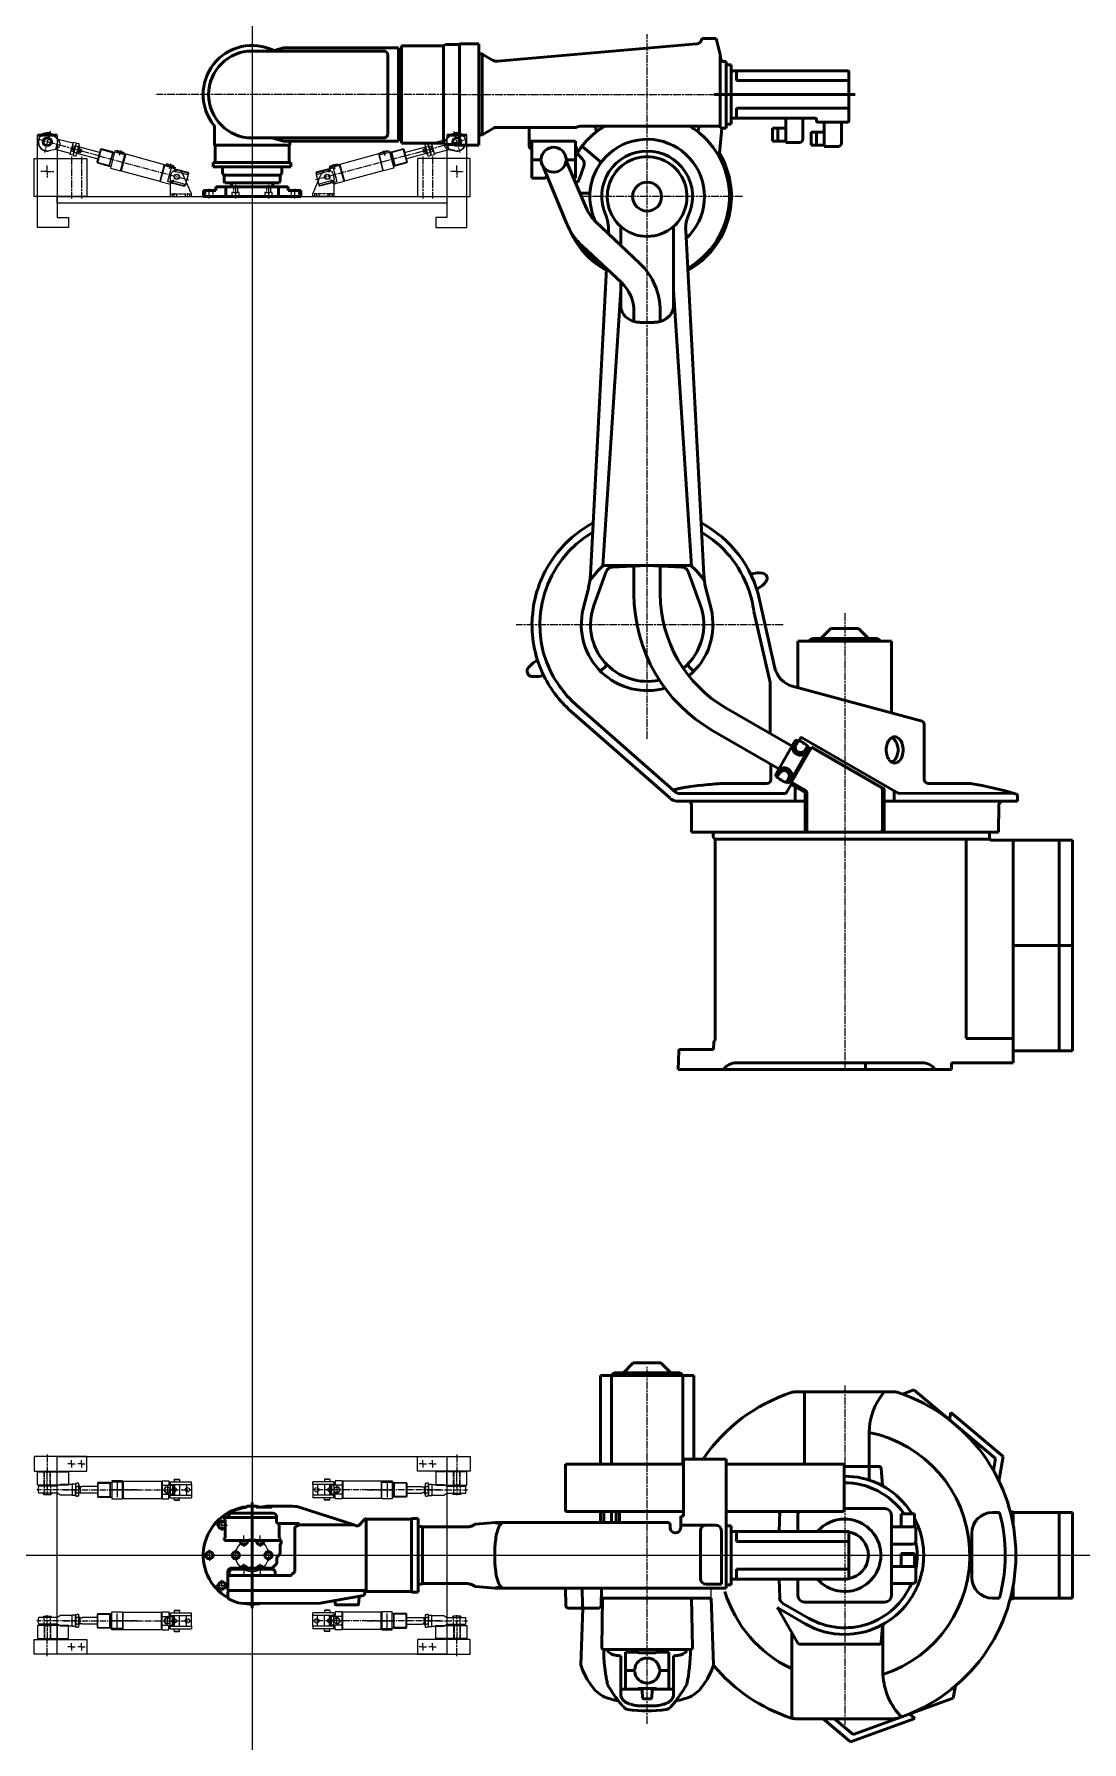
# Model space of a CAD drawing. Header units: millimetres. Extents: x -1231 to 360, y -283 to 2309.
import ezdxf

# ---------------------------------------------------------------- set-up
doc = ezdxf.new("R2010")
doc.units = ezdxf.units.MM
for name, pattern in [('AM_ISO02W050', [7.5, 6, -1.5]), ('AM_ISO08W050', [18, 12, -1.5, 3, -1.5]), ('AM_ISO08W050x2', [9, 6, -0.75, 1.5, -0.75]), ('Amconstr', [9999, 9999, 0]), ('GEN3', [6.25, 5, -1.25]), ('GEN3A', [3.125, 2.5, -0.625]), ('GEN7', [13.75, 9.75, -1.5, 1, -1.5]), ('GEN7A', [6.875, 5, -0.625, 0.625, -0.625])]:
    doc.linetypes.add(name, pattern=pattern)
for name, color, linetype in [('3', 6, 'GEN3'), ('3A', 6, 'GEN3A'), ('5', 3, 'Continuous'), ('7', 4, 'GEN7'), ('7A', 4, 'GEN7A')]:
    doc.layers.add(name, color=color, linetype=linetype)
for name, color, linetype, lineweight in [('AM_0', 7, 'Continuous', 50), ('AM_3', 6, 'AM_ISO02W050', 25), ('AM_7', 142, 'AM_ISO08W050', 25), ('AM_CL', 1, 'Amconstr', 25)]:
    doc.layers.add(name, color=color, linetype=linetype, lineweight=lineweight)

msp = doc.modelspace()

# ---------------------------------------------------------------- linework, layer by layer
for p, q in [((-1226, 2015.7), (-1226, 2155.7)), ((-1201.9, 2155.7), (-1194.6, 2149)), ((-1194.4, 2149.6), (-1201.6, 2156.1)), ((-1196, 2155.7), (-1196, 2030.7)), ((-605.6, 2149.6), (-598.4, 2156.1)), ((-598.1, 2155.7), (-605.4, 2149)), ((-604, 2155.7), (-604, 2030.7)), ((-574, 2015.7), (-574, 2155.7)), ((-1208.1, 2132.5), (-1198.5, 2134.7)), ((-1198.6, 2134.1), (-1208, 2132.1)), ((-1194.4, 2149.6), (-1198.6, 2134.1)), ((-1176.4, 2128.1), (-1198.6, 2134.1)), ((-1172.2, 2143.6), (-1194.4, 2149.6)), ((-1171.8, 2145), (-1176.8, 2126.7)), ((-1171.9, 2125.4), (-1176.8, 2126.7)), ((-1170.6, 2130.5), (-1175.4, 2131.8)), ((-1168.4, 2138.7), (-1173.2, 2140)), ((-1167, 2143.7), (-1171.9, 2125.4)), ((-1167, 2143.7), (-1171.8, 2145)), ((-1171.4, 2127.4), (-1169.5, 2134.6)), ((-1170.4, 2129.7), (-1168.3, 2129.2)), ((-1169.6, 2134.1), (-1169.5, 2134.6)), ((-1167.6, 2141.7), (-1169.5, 2134.6)), ((-1169.3, 2135.1), (-1169.5, 2134.6)), ((-1166.3, 2128.6), (-1168.3, 2129.2)), ((-1167.9, 2139.2), (-1165.8, 2138.6)), ((-1166.6, 2143.9), (-1164.5, 2143.4)), ((-1166.6, 2126.1), (-1164.7, 2133.3)), ((-1164.3, 2128), (-1166, 2128.4)), ((-1163.7, 2138.1), (-1165.8, 2138.6)), ((-1164.8, 2132.8), (-1164.7, 2133.3)), ((-1162.7, 2140.4), (-1164.7, 2133.3)), ((-1164.5, 2133.8), (-1164.7, 2133.3)), ((-1162.4, 2142.8), (-1164.5, 2143.4)), ((-1161.7, 2137.6), (-1164.3, 2128)), ((-1164.3, 2128), (-1134.3, 2119.9)), ((-1163.5, 2130.7), (-1160.3, 2129.8)), ((-1161.7, 2137.6), (-1163.4, 2138.1)), ((-1162.4, 2134.9), (-1159.2, 2134)), ((-1131.7, 2129.5), (-1161.7, 2137.6)), ((-1159.2, 2134), (-1160.3, 2129.8)), ((-1130.3, 2134.5), (-1135.6, 2115)), ((-1130.3, 2134.5), (-1129.2, 2135.1)), ((-1111.7, 2130.4), (-1129.2, 2135.1)), ((-1116.3, 2109.8), (-1111, 2129.3)), ((-1108.2, 2132), (-1115.2, 2106)), ((-1111.7, 2130.4), (-1111, 2129.3)), ((-1111, 2129.3), (-1110.8, 2130.1)), ((-1110.8, 2130.1), (-1108.9, 2129.6)), ((-1093.2, 2126.1), (-1108.7, 2130.3)), ((-1092.8, 2127.9), (-1108.2, 2132)), ((-1105.7, 2132.6), (-1106, 2131.5)), ((-1106, 2131.5), (-1094.9, 2128.5)), ((-1094.6, 2129.6), (-1105.7, 2132.6)), ((-1099.8, 2101.8), (-1092.8, 2127.9)), ((-1091.9, 2127.4), (-1098.7, 2101.8)), ((-1094.9, 2128.5), (-1094.6, 2129.6)), ((-1093.1, 2126.7), (-1091.9, 2127.4)), ((-1091.9, 2127.4), (-1033.4, 2111.6)), ((-708.1, 2127.4), (-766.6, 2111.6)), ((-706.9, 2126.7), (-708.1, 2127.4)), ((-708.1, 2127.4), (-701.3, 2101.8)), ((-707.2, 2127.9), (-691.8, 2132)), ((-700.2, 2101.8), (-707.2, 2127.9)), ((-706.8, 2126.1), (-691.3, 2130.3)), ((-705.4, 2129.6), (-694.3, 2132.6)), ((-705.1, 2128.5), (-705.4, 2129.6)), ((-694, 2131.5), (-705.1, 2128.5)), ((-694.3, 2132.6), (-694, 2131.5)), ((-691.8, 2132), (-684.8, 2106)), ((-689.2, 2130.1), (-691.1, 2129.6)), ((-689, 2129.3), (-689.2, 2130.1)), ((-688.3, 2130.4), (-689, 2129.3)), ((-683.7, 2109.8), (-689, 2129.3)), ((-688.3, 2130.4), (-670.8, 2135.1)), ((-669.7, 2134.5), (-670.8, 2135.1)), ((-669.7, 2134.5), (-664.4, 2115)), ((-668.3, 2129.5), (-638.3, 2137.6)), ((-635.7, 2128), (-665.7, 2119.9)), ((-637.6, 2134.9), (-640.8, 2134)), ((-640.8, 2134), (-639.7, 2129.8)), ((-636.5, 2130.7), (-639.7, 2129.8)), ((-638.3, 2137.6), (-636.6, 2138.1)), ((-638.3, 2137.6), (-635.7, 2128)), ((-637.6, 2142.8), (-635.5, 2143.4)), ((-637.3, 2140.4), (-635.3, 2133.3)), ((-636.3, 2138.1), (-634.2, 2138.6)), ((-635.7, 2128), (-634, 2128.4)), ((-633.4, 2143.9), (-635.5, 2143.4)), ((-635.5, 2133.8), (-635.3, 2133.3)), ((-633.4, 2126.1), (-635.3, 2133.3)), ((-635.2, 2132.8), (-635.3, 2133.3)), ((-632.1, 2139.2), (-634.2, 2138.6)), ((-633.7, 2128.6), (-631.7, 2129.2)), ((-633, 2143.7), (-628.2, 2145)), ((-633, 2143.7), (-628.1, 2125.4)), ((-632.4, 2141.7), (-630.5, 2134.6)), ((-629.6, 2129.7), (-631.7, 2129.2)), ((-631.6, 2138.7), (-626.8, 2140)), ((-630.7, 2135.1), (-630.5, 2134.6)), ((-628.6, 2127.4), (-630.5, 2134.6)), ((-630.4, 2134.1), (-630.5, 2134.6)), ((-629.4, 2130.5), (-624.6, 2131.8)), ((-628.2, 2145), (-623.2, 2126.7)), ((-628.1, 2125.4), (-623.2, 2126.7)), ((-627.8, 2143.6), (-605.6, 2149.6)), ((-623.6, 2128.1), (-601.4, 2134.1)), ((-605.6, 2149.6), (-601.4, 2134.1)), ((-591.9, 2132.5), (-601.5, 2134.7)), ((-601.4, 2134.1), (-592, 2132.1)), ((-1171.7, 2125), (-1169.6, 2124.4)), ((-1167.5, 2123.9), (-1169.6, 2124.4)), ((-1135.6, 2115), (-1134.9, 2113.9)), ((-1134.9, 2113.9), (-1117.4, 2109.1)), ((-1117.4, 2109.1), (-1116.3, 2109.8)), ((-1116.3, 2109.8), (-1116.5, 2108.9)), ((-1116.5, 2108.9), (-1114.6, 2108.4)), ((-1115.2, 2106), (-1099.8, 2101.8)), ((-1099.5, 2103), (-1098.7, 2101.8)), ((-1098.7, 2101.8), (-1040.3, 2086.1)), ((-1033.4, 2111.6), (-1040.3, 2086.1)), ((-1032.4, 2111.6), (-1039.4, 2085.6)), ((-1033.4, 2111.6), (-1032.7, 2110.4)), ((-1032.9, 2109.9), (-1017.4, 2105.7)), ((-1032.4, 2111.6), (-1017, 2107.5)), ((-1029.9, 2112.2), (-1030.2, 2111)), ((-1018.8, 2109.2), (-1029.9, 2112.2)), ((-1023, 2106.4), (-1028.6, 2085.4)), ((-1017.6, 2104.9), (-1023, 2106.4)), ((-1019.1, 2108), (-1018.8, 2109.2)), ((-1017, 2107.5), (-1018.5, 2101.7)), ((-1018.5, 2101.7), (-1016.6, 2101.2)), ((-1017.6, 2105), (-1015.7, 2104.5)), ((-1016.6, 2101.2), (-1016.9, 2099.8)), ((-1016.9, 2099.8), (-1015.7, 2101)), ((-1015.9, 2103.6), (-1016.6, 2101.2)), ((-1015.7, 2104.5), (-1015.9, 2103.6)), ((-1015.9, 2103.6), (-1014.8, 2104.3)), ((-1014.8, 2104.3), (-1015.7, 2101)), ((-1015.7, 2101), (-998.2, 2096.2)), ((-1014.8, 2104.3), (-997.3, 2099.6)), ((-785.2, 2104.3), (-802.7, 2099.6)), ((-784.3, 2101), (-801.8, 2096.2)), ((-785.2, 2104.3), (-784.3, 2101)), ((-784.1, 2103.6), (-785.2, 2104.3)), ((-782.4, 2105), (-784.3, 2104.5)), ((-784.3, 2104.5), (-784.1, 2103.6)), ((-783.1, 2099.8), (-784.3, 2101)), ((-784.1, 2103.6), (-783.4, 2101.2)), ((-781.5, 2101.7), (-783.4, 2101.2)), ((-783.4, 2101.2), (-783.1, 2099.8)), ((-767.6, 2111.6), (-783, 2107.5)), ((-783, 2107.5), (-781.5, 2101.7)), ((-767.1, 2109.9), (-782.6, 2105.7)), ((-782.4, 2104.9), (-777, 2106.4)), ((-781.2, 2109.2), (-770.1, 2112.2)), ((-780.9, 2108), (-781.2, 2109.2)), ((-777, 2106.4), (-771.4, 2085.4)), ((-770.1, 2112.2), (-769.8, 2111)), ((-767.6, 2111.6), (-760.6, 2085.6)), ((-766.6, 2111.6), (-767.3, 2110.4)), ((-766.6, 2111.6), (-759.7, 2086.1)), ((-701.3, 2101.8), (-759.7, 2086.1)), ((-700.5, 2103), (-701.3, 2101.8)), ((-684.8, 2106), (-700.2, 2101.8)), ((-683.5, 2108.9), (-685.4, 2108.4)), ((-683.7, 2109.8), (-683.5, 2108.9)), ((-682.6, 2109.1), (-683.7, 2109.8)), ((-665.1, 2113.9), (-682.6, 2109.1)), ((-664.4, 2115), (-665.1, 2113.9)), ((-632.5, 2123.9), (-630.4, 2124.4)), ((-628.3, 2125), (-630.4, 2124.4)), ((-1040.3, 2086.1), (-1039.1, 2086.8)), ((-1039.4, 2085.6), (-1024, 2081.4)), ((-1023.3, 2083.9), (-1028.6, 2085.4)), ((-1024.2, 2092.7), (-1024.2, 2066.7)), ((-1024, 2081.4), (-1022.4, 2087.1)), ((-1023.3, 2083.8), (-1021.4, 2083.3)), ((-1022.4, 2087.1), (-1020.5, 2086.6)), ((-1021.4, 2083.3), (-1021.2, 2084.2)), ((-1021.2, 2084.2), (-1020.5, 2086.6)), ((-1021.2, 2084.2), (-1020.5, 2083)), ((-1020.5, 2086.6), (-1020.1, 2088)), ((-1020.5, 2083), (-1019.6, 2086.4)), ((-1020.5, 2083), (-1003, 2078.3)), ((-1020.1, 2088), (-1019.6, 2086.4)), ((-1019.6, 2086.4), (-1002.1, 2081.7)), ((-992.2, 2066.7), (-1005, 2096.7)), ((-1003, 2078.3), (-1002.1, 2081.7)), ((-1003, 2078.3), (-1001.8, 2079)), ((-1002.1, 2081.7), (-1000.8, 2082.8)), ((-996.6, 2098.4), (-1001.8, 2079)), ((-997.3, 2099.6), (-998.2, 2096.2)), ((-998.2, 2096.2), (-997.6, 2094.6)), ((-997.3, 2099.6), (-996.6, 2098.4)), ((-807.8, 2066.7), (-795, 2096.7)), ((-802.7, 2099.6), (-803.4, 2098.4)), ((-803.4, 2098.4), (-798.2, 2079)), ((-802.7, 2099.6), (-801.8, 2096.2)), ((-801.8, 2096.2), (-802.4, 2094.6)), ((-797.9, 2081.7), (-799.2, 2082.8)), ((-797, 2078.3), (-798.2, 2079)), ((-780.4, 2086.4), (-797.9, 2081.7)), ((-797, 2078.3), (-797.9, 2081.7)), ((-779.5, 2083), (-797, 2078.3)), ((-779.9, 2088), (-780.4, 2086.4)), ((-779.5, 2083), (-780.4, 2086.4)), ((-779.5, 2086.6), (-779.9, 2088)), ((-777.6, 2087.1), (-779.5, 2086.6)), ((-778.8, 2084.2), (-779.5, 2086.6)), ((-778.8, 2084.2), (-779.5, 2083)), ((-778.6, 2083.3), (-778.8, 2084.2)), ((-776.7, 2083.8), (-778.6, 2083.3)), ((-776, 2081.4), (-777.6, 2087.1)), ((-776.7, 2083.9), (-771.4, 2085.4)), ((-760.6, 2085.6), (-776, 2081.4)), ((-775.8, 2092.7), (-775.8, 2066.7)), ((-759.7, 2086.1), (-760.9, 2086.8)), ((-1024.2, 2066.7), (-1024.2, 2062.7)), ((-1024.2, 2062.7), (-992.2, 2062.7)), ((-992.2, 2062.7), (-992.2, 2066.7)), ((-807.8, 2062.7), (-807.8, 2066.7)), ((-775.8, 2062.7), (-807.8, 2062.7)), ((-775.8, 2066.7), (-775.8, 2062.7)), ((-1196, 2030.7), (-1179, 2030.7)), ((-1179, 2030.7), (-1179, 2015.7)), ((-604, 2030.7), (-621, 2030.7)), ((-621, 2030.7), (-621, 2015.7)), ((-1179, 2015.7), (-1226, 2015.7)), ((-621, 2015.7), (-574, 2015.7)), ((-1196, 104.8), (-1224.5, 104.8)), ((-1216.5, 106.5), (-1205.5, 106.5)), ((-1196, 106.5), (-1196, 126.5)), ((-1191.2, 107.5), (-1196, 104.8)), ((-1173, 107.5), (-1191.2, 107.5)), ((-1173, 108), (-1173, 91)), ((-1168, 108), (-1173, 108)), ((-1168, 108), (-1168, 91)), ((-1168, 106.9), (-1168, 99.5)), ((-1167.6, 109.3), (-1165.5, 109.3)), ((-1167.6, 104.4), (-1165.5, 104.4)), ((-1163.4, 109.3), (-1165.5, 109.3)), ((-1163.4, 104.4), (-1165.5, 104.4)), ((-1163, 106.9), (-1163, 99.5)), ((-1161.3, 104.5), (-1163, 104.5)), ((-1161.3, 104), (-1161.3, 104.5)), ((-1157.9, 104), (-1161.3, 104)), ((-1161.3, 104), (-1161.3, 95)), ((-1157.9, 104), (-1157.9, 104.5)), ((-1135, 104.5), (-1157.9, 104.5)), ((-1135, 109.6), (-1134.1, 110.5)), ((-1135, 109.6), (-1135, 89.4)), ((-1115.9, 110.5), (-1134.1, 110.5)), ((-1115.9, 110.5), (-1115, 109.6)), ((-1115, 109.6), (-1115, 110.5)), ((-1115, 110.5), (-1113, 110.5)), ((-1115, 89.4), (-1115, 109.6)), ((-1097, 113), (-1113, 113)), ((-1113, 113), (-1113, 86)), ((-1097, 111.2), (-1113, 111.2)), ((-1097, 86), (-1097, 113)), ((-1097, 111.8), (-1096, 112.8)), ((-1096, 112.8), (-1037.7, 112.8)), ((-1096, 112.8), (-1096, 86.3)), ((-1037.7, 112.8), (-1036.7, 111.8)), ((-1037.7, 112.8), (-1037.7, 86.3)), ((-1036.7, 113), (-1036.7, 86)), ((-1036.7, 113), (-1026.2, 113)), ((-1036.7, 106.3), (-1020.7, 106.3)), ((-1026.2, 113), (-1026.2, 107.5)), ((-1026.2, 107.5), (-998.7, 107.5)), ((-1024.2, 111.6), (-992.2, 111.6)), ((-1024.2, 111.6), (-1024.2, 107.6)), ((-1024.2, 107.6), (-992.2, 107.6)), ((-1024.2, 107.6), (-1024.2, 91.5)), ((-1020.7, 107.5), (-1020.7, 91.5)), ((-1018.7, 107.5), (-1018.7, 91.5)), ((-1018.2, 115.1), (-1017.7, 115.6)), ((-1018.2, 115.1), (-1018.2, 111.6)), ((-1018.2, 115.1), (-1010.2, 115.1)), ((-1018.2, 107.6), (-1018.2, 91.5)), ((-1017.8, 107.5), (-1017.8, 91.5)), ((-1017.7, 115.6), (-1010.7, 115.6)), ((-1010.7, 115.6), (-1010.2, 115.1)), ((-1010.2, 115.1), (-1010.2, 111.6)), ((-1010.2, 107.6), (-1010.2, 91.5)), ((-999.6, 107.5), (-999.6, 91.5)), ((-992.2, 107.6), (-992.2, 111.6)), ((-992.2, 107.6), (-992.2, 91.5)), ((-775.8, 111.6), (-807.8, 111.6)), ((-807.8, 107.6), (-807.8, 111.6)), ((-775.8, 107.6), (-807.8, 107.6)), ((-807.8, 107.6), (-807.8, 91.5)), ((-773.8, 107.5), (-801.3, 107.5)), ((-800.4, 107.5), (-800.4, 91.5)), ((-789.3, 115.6), (-789.8, 115.1)), ((-789.8, 115.1), (-789.8, 111.6)), ((-781.8, 115.1), (-789.8, 115.1)), ((-789.8, 107.6), (-789.8, 91.5)), ((-782.3, 115.6), (-789.3, 115.6)), ((-781.8, 115.1), (-782.3, 115.6)), ((-782.2, 107.5), (-782.2, 91.5)), ((-781.8, 115.1), (-781.8, 111.6)), ((-781.8, 107.6), (-781.8, 91.5)), ((-781.3, 107.5), (-781.3, 91.5)), ((-779.3, 107.5), (-779.3, 91.5)), ((-763.3, 106.3), (-779.3, 106.3)), ((-775.8, 111.6), (-775.8, 107.6)), ((-775.8, 107.6), (-775.8, 91.5)), ((-763.3, 113), (-773.8, 113)), ((-773.8, 113), (-773.8, 107.5)), ((-763.3, 113), (-763.3, 86)), ((-762.3, 112.8), (-763.3, 111.8)), ((-704, 112.8), (-762.3, 112.8)), ((-762.3, 112.8), (-762.3, 86.3)), ((-703, 111.8), (-704, 112.8)), ((-704, 112.8), (-704, 86.3)), ((-703, 113), (-687, 113)), ((-703, 86), (-703, 113)), ((-703, 111.2), (-687, 111.2)), ((-687, 113), (-687, 86)), ((-685, 110.5), (-687, 110.5)), ((-684.1, 110.5), (-685, 109.6)), ((-685, 109.6), (-685, 110.5)), ((-685, 89.4), (-685, 109.6)), ((-684.1, 110.5), (-665.9, 110.5)), ((-665, 109.6), (-665.9, 110.5)), ((-665, 109.6), (-665, 89.4)), ((-665, 104.5), (-642.1, 104.5)), ((-642.1, 104), (-642.1, 104.5)), ((-642.1, 104), (-638.7, 104)), ((-638.7, 104.5), (-637, 104.5)), ((-638.7, 104), (-638.7, 104.5)), ((-638.7, 104), (-638.7, 95)), ((-637, 106.9), (-637, 99.5)), ((-636.6, 109.3), (-634.5, 109.3)), ((-636.6, 104.4), (-634.5, 104.4)), ((-632.4, 109.3), (-634.5, 109.3)), ((-632.4, 104.4), (-634.5, 104.4)), ((-632, 108), (-627, 108)), ((-632, 108), (-632, 91)), ((-632, 106.9), (-632, 99.5)), ((-627, 108), (-627, 91)), ((-627, 107.5), (-608.8, 107.5)), ((-608.8, 107.5), (-604, 104.8)), ((-604, 106.5), (-604, 126.5)), ((-604, 104.8), (-575.5, 104.8)), ((-583.5, 106.5), (-594.5, 106.5)), ((-1196, 94.3), (-1224.5, 94.3)), ((-1216.5, 92.5), (-1205.5, 92.5)), ((-1191.2, 91.5), (-1196, 94.3)), ((-1173, 91.5), (-1191.2, 91.5)), ((-1168, 91), (-1173, 91)), ((-1168, 100), (-1168, 99.5)), ((-1168, 99), (-1168, 99.5)), ((-1168, 92.1), (-1168, 99.5)), ((-1167.6, 94.6), (-1165.5, 94.6)), ((-1167.6, 89.7), (-1165.5, 89.7)), ((-1163.4, 94.6), (-1165.5, 94.6)), ((-1163.4, 89.7), (-1165.5, 89.7)), ((-1163, 100), (-1163, 99.5)), ((-1163, 99), (-1163, 99.5)), ((-1163, 92.1), (-1163, 99.5)), ((-1161.3, 94.5), (-1163, 94.5)), ((-1161.3, 95), (-1161.3, 94.5)), ((-1161.3, 95), (-1157.9, 95)), ((-1157.9, 95), (-1157.9, 94.5)), ((-1135, 94.5), (-1157.9, 94.5)), ((-1135, 89.4), (-1134.1, 88.5)), ((-1134.1, 88.5), (-1115.9, 88.5)), ((-1115.9, 88.5), (-1115, 89.4)), ((-1115, 89.4), (-1115, 88.5)), ((-1115, 88.5), (-1113, 88.5)), ((-1113, 86), (-1097, 86)), ((-1097, 87.3), (-1096, 86.3)), ((-1096, 86.3), (-1037.7, 86.3)), ((-1037.7, 86.3), (-1036.7, 87.3)), ((-1036.7, 92.8), (-1020.7, 92.8)), ((-1036.7, 86), (-1026.2, 86)), ((-1026.2, 86), (-1026.2, 91.5)), ((-1026.2, 91.5), (-998.7, 91.5)), ((-1024.2, 87.5), (-1024.2, 91.5)), ((-1024.2, 91.5), (-992.2, 91.5)), ((-1024.2, 87.5), (-992.2, 87.5)), ((-1018.2, 84), (-1018.2, 87.5)), ((-1018.2, 84), (-1017.7, 83.5)), ((-1018.2, 84), (-1010.2, 84)), ((-1017.7, 83.5), (-1010.7, 83.5)), ((-1010.7, 83.5), (-1010.2, 84)), ((-1010.2, 84), (-1010.2, 87.5)), ((-992.2, 91.5), (-992.2, 87.5)), ((-775.8, 91.5), (-807.8, 91.5)), ((-807.8, 91.5), (-807.8, 87.5)), ((-775.8, 87.5), (-807.8, 87.5)), ((-773.8, 91.5), (-801.3, 91.5)), ((-789.8, 84), (-789.8, 87.5)), ((-789.3, 83.5), (-789.8, 84)), ((-781.8, 84), (-789.8, 84)), ((-782.3, 83.5), (-789.3, 83.5)), ((-781.8, 84), (-782.3, 83.5)), ((-781.8, 84), (-781.8, 87.5)), ((-763.3, 92.8), (-779.3, 92.8)), ((-775.8, 87.5), (-775.8, 91.5)), ((-773.8, 86), (-773.8, 91.5)), ((-763.3, 86), (-773.8, 86)), ((-762.3, 86.3), (-763.3, 87.3)), ((-704, 86.3), (-762.3, 86.3)), ((-703, 87.3), (-704, 86.3)), ((-687, 86), (-703, 86)), ((-685, 88.5), (-687, 88.5)), ((-684.1, 88.5), (-685, 89.4)), ((-685, 89.4), (-685, 88.5)), ((-665.9, 88.5), (-684.1, 88.5)), ((-665, 89.4), (-665.9, 88.5)), ((-665, 94.5), (-642.1, 94.5)), ((-642.1, 95), (-642.1, 94.5)), ((-638.7, 95), (-642.1, 95)), ((-638.7, 95), (-638.7, 94.5)), ((-638.7, 94.5), (-637, 94.5)), ((-637, 100), (-637, 99.5)), ((-637, 99), (-637, 99.5)), ((-637, 92.1), (-637, 99.5)), ((-636.6, 94.6), (-634.5, 94.6)), ((-636.6, 89.7), (-634.5, 89.7)), ((-632.4, 94.6), (-634.5, 94.6)), ((-632.4, 89.7), (-634.5, 89.7)), ((-632, 100), (-632, 99.5)), ((-632, 99), (-632, 99.5)), ((-632, 92.1), (-632, 99.5)), ((-632, 91), (-627, 91)), ((-627, 91.5), (-608.8, 91.5)), ((-608.8, 91.5), (-604, 94.3)), ((-604, 94.3), (-575.5, 94.3)), ((-583.5, 92.5), (-594.5, 92.5)), ((-202.6, -65), (-202.6, -50)), ((-1196, -94.2), (-1224.5, -94.2)), ((-1216.5, -92.5), (-1205.5, -92.5)), ((-1191.2, -91.5), (-1196, -94.2)), ((-1173, -91.5), (-1191.2, -91.5)), ((-1168, -91), (-1173, -91)), ((-1173, -108), (-1173, -91)), ((-1168, -108), (-1168, -91)), ((-1168, -92.1), (-1168, -99.5)), ((-1168, -99), (-1168, -99.5)), ((-1168, -100), (-1168, -99.5)), ((-1168, -106.9), (-1168, -99.5)), ((-1167.6, -89.7), (-1165.5, -89.7)), ((-1167.6, -94.6), (-1165.5, -94.6)), ((-1163.4, -89.7), (-1165.5, -89.7)), ((-1163.4, -94.6), (-1165.5, -94.6)), ((-1163, -92.1), (-1163, -99.5)), ((-1161.3, -94.5), (-1163, -94.5)), ((-1163, -99), (-1163, -99.5)), ((-1163, -100), (-1163, -99.5)), ((-1163, -106.9), (-1163, -99.5)), ((-1161.3, -95), (-1161.3, -94.5)), ((-1161.3, -104), (-1161.3, -95)), ((-1161.3, -95), (-1157.9, -95)), ((-1157.9, -95), (-1157.9, -94.5)), ((-1135, -94.5), (-1157.9, -94.5)), ((-1135, -89.4), (-1134.1, -88.5)), ((-1135, -109.6), (-1135, -89.4)), ((-1134.1, -88.5), (-1115.9, -88.5)), ((-1115.9, -88.5), (-1115, -89.4)), ((-1115, -88.5), (-1113, -88.5)), ((-1115, -89.4), (-1115, -88.5)), ((-1115, -89.4), (-1115, -109.6)), ((-1113, -113), (-1113, -86)), ((-1113, -86), (-1097, -86)), ((-1097, -86), (-1097, -113)), ((-1097, -87.2), (-1096, -86.2)), ((-1096, -112.7), (-1096, -86.2)), ((-1096, -86.2), (-1037.7, -86.2)), ((-1037.7, -86.2), (-1036.7, -87.2)), ((-1037.7, -112.7), (-1037.7, -86.2)), ((-1036.7, -86), (-1026.2, -86)), ((-1036.7, -113), (-1036.7, -86)), ((-1036.7, -92.7), (-1020.7, -92.7)), ((-1026.2, -86), (-1026.2, -91.5)), ((-1026.2, -91.5), (-998.7, -91.5)), ((-1024.2, -87.4), (-992.2, -87.4)), ((-1024.2, -87.4), (-1024.2, -91.4)), ((-1024.2, -91.4), (-992.2, -91.4)), ((-1024.2, -107.5), (-1024.2, -91.4)), ((-1020.7, -107.5), (-1020.7, -91.5)), ((-1018.7, -107.5), (-1018.7, -91.5)), ((-1018.2, -83.9), (-1017.7, -83.4)), ((-1018.2, -83.9), (-1010.2, -83.9)), ((-1018.2, -83.9), (-1018.2, -87.4)), ((-1018.2, -107.5), (-1018.2, -91.4)), ((-1017.8, -107.5), (-1017.8, -91.5)), ((-1017.7, -83.4), (-1010.7, -83.4)), ((-1010.7, -83.4), (-1010.2, -83.9)), ((-1010.2, -83.9), (-1010.2, -87.4)), ((-1010.2, -107.5), (-1010.2, -91.4)), ((-999.6, -107.5), (-999.6, -91.5)), ((-992.2, -91.4), (-992.2, -87.4)), ((-992.2, -107.5), (-992.2, -91.4)), ((-775.8, -87.4), (-807.8, -87.4)), ((-807.8, -91.4), (-807.8, -87.4)), ((-775.8, -91.4), (-807.8, -91.4)), ((-807.8, -107.5), (-807.8, -91.4)), ((-773.8, -91.5), (-801.3, -91.5)), ((-800.4, -107.5), (-800.4, -91.5)), ((-789.3, -83.4), (-789.8, -83.9)), ((-789.8, -83.9), (-789.8, -87.4)), ((-781.8, -83.9), (-789.8, -83.9)), ((-789.8, -107.5), (-789.8, -91.4)), ((-782.3, -83.4), (-789.3, -83.4)), ((-781.8, -83.9), (-782.3, -83.4)), ((-782.2, -107.5), (-782.2, -91.5)), ((-781.8, -83.9), (-781.8, -87.4)), ((-781.8, -107.5), (-781.8, -91.4)), ((-781.3, -107.5), (-781.3, -91.5)), ((-779.3, -107.5), (-779.3, -91.5)), ((-763.3, -92.7), (-779.3, -92.7)), ((-775.8, -87.4), (-775.8, -91.4)), ((-775.8, -107.5), (-775.8, -91.4)), ((-773.8, -86), (-773.8, -91.5)), ((-763.3, -86), (-773.8, -86)), ((-763.3, -113), (-763.3, -86)), ((-762.3, -86.2), (-763.3, -87.2)), ((-704, -86.2), (-762.3, -86.2)), ((-762.3, -112.7), (-762.3, -86.2)), ((-703, -87.2), (-704, -86.2)), ((-704, -112.7), (-704, -86.2)), ((-687, -86), (-703, -86)), ((-703, -86), (-703, -113)), ((-687, -113), (-687, -86)), ((-685, -88.5), (-687, -88.5)), ((-684.1, -88.5), (-685, -89.4)), ((-685, -89.4), (-685, -88.5)), ((-685, -89.4), (-685, -109.6)), ((-665.9, -88.5), (-684.1, -88.5)), ((-665, -89.4), (-665.9, -88.5)), ((-665, -109.6), (-665, -89.4)), ((-665, -94.5), (-642.1, -94.5)), ((-642.1, -95), (-642.1, -94.5)), ((-638.7, -95), (-642.1, -95)), ((-638.7, -95), (-638.7, -94.5)), ((-638.7, -94.5), (-637, -94.5)), ((-638.7, -104), (-638.7, -95)), ((-637, -92.1), (-637, -99.5)), ((-637, -99), (-637, -99.5)), ((-637, -106.9), (-637, -99.5)), ((-637, -100), (-637, -99.5)), ((-636.6, -89.7), (-634.5, -89.7)), ((-636.6, -94.6), (-634.5, -94.6)), ((-632.4, -89.7), (-634.5, -89.7)), ((-632.4, -94.6), (-634.5, -94.6)), ((-632, -91), (-627, -91)), ((-632, -108), (-632, -91)), ((-632, -92.1), (-632, -99.5)), ((-632, -99), (-632, -99.5)), ((-632, -106.9), (-632, -99.5)), ((-632, -100), (-632, -99.5)), ((-627, -108), (-627, -91)), ((-627, -91.5), (-608.8, -91.5)), ((-608.8, -91.5), (-604, -94.2)), ((-604, -94.2), (-575.5, -94.2)), ((-583.5, -92.5), (-594.5, -92.5)), ((-1196, -104.7), (-1224.5, -104.7)), ((-1216.5, -106.5), (-1205.5, -106.5)), ((-1191.2, -107.5), (-1196, -104.7)), ((-1196, -106.5), (-1196, -126.5)), ((-1173, -107.5), (-1191.2, -107.5)), ((-1168, -108), (-1173, -108)), ((-1167.6, -104.4), (-1165.5, -104.4)), ((-1167.6, -109.3), (-1165.5, -109.3)), ((-1163.4, -104.4), (-1165.5, -104.4)), ((-1163.4, -109.3), (-1165.5, -109.3)), ((-1161.3, -104.5), (-1163, -104.5)), ((-1161.3, -104), (-1161.3, -104.5)), ((-1157.9, -104), (-1161.3, -104)), ((-1157.9, -104), (-1157.9, -104.5)), ((-1135, -104.5), (-1157.9, -104.5)), ((-1135, -109.6), (-1134.1, -110.5)), ((-1115.9, -110.5), (-1134.1, -110.5)), ((-1115.9, -110.5), (-1115, -109.6)), ((-1115, -109.6), (-1115, -110.5)), ((-1115, -110.5), (-1113, -110.5)), ((-1097, -111.2), (-1113, -111.2)), ((-1097, -113), (-1113, -113)), ((-1097, -111.7), (-1096, -112.7)), ((-1096, -112.7), (-1037.7, -112.7)), ((-1037.7, -112.7), (-1036.7, -111.7)), ((-1036.7, -106.2), (-1020.7, -106.2)), ((-1036.7, -113), (-1026.2, -113)), ((-1026.2, -113), (-1026.2, -107.5)), ((-1026.2, -107.5), (-998.7, -107.5)), ((-1024.2, -111.5), (-1024.2, -107.5)), ((-1024.2, -107.5), (-992.2, -107.5)), ((-1024.2, -111.5), (-992.2, -111.5)), ((-1018.2, -115), (-1018.2, -111.5)), ((-1018.2, -115), (-1017.7, -115.5)), ((-1018.2, -115), (-1010.2, -115)), ((-1017.7, -115.5), (-1010.7, -115.5)), ((-1010.7, -115.5), (-1010.2, -115)), ((-1010.2, -115), (-1010.2, -111.5)), ((-992.2, -107.5), (-992.2, -111.5)), ((-775.8, -107.5), (-807.8, -107.5)), ((-807.8, -107.5), (-807.8, -111.5)), ((-775.8, -111.5), (-807.8, -111.5)), ((-773.8, -107.5), (-801.3, -107.5)), ((-789.8, -115), (-789.8, -111.5)), ((-789.3, -115.5), (-789.8, -115)), ((-781.8, -115), (-789.8, -115)), ((-782.3, -115.5), (-789.3, -115.5)), ((-781.8, -115), (-782.3, -115.5)), ((-781.8, -115), (-781.8, -111.5)), ((-763.3, -106.2), (-779.3, -106.2)), ((-775.8, -111.5), (-775.8, -107.5)), ((-773.8, -113), (-773.8, -107.5)), ((-763.3, -113), (-773.8, -113)), ((-762.3, -112.7), (-763.3, -111.7)), ((-704, -112.7), (-762.3, -112.7)), ((-703, -111.7), (-704, -112.7)), ((-703, -111.2), (-687, -111.2)), ((-703, -113), (-687, -113)), ((-685, -110.5), (-687, -110.5)), ((-684.1, -110.5), (-685, -109.6)), ((-685, -109.6), (-685, -110.5)), ((-684.1, -110.5), (-665.9, -110.5)), ((-665, -109.6), (-665.9, -110.5)), ((-665, -104.5), (-642.1, -104.5)), ((-642.1, -104), (-638.7, -104)), ((-642.1, -104), (-642.1, -104.5)), ((-638.7, -104), (-638.7, -104.5)), ((-638.7, -104.5), (-637, -104.5)), ((-636.6, -104.4), (-634.5, -104.4)), ((-636.6, -109.3), (-634.5, -109.3)), ((-632.4, -104.4), (-634.5, -104.4)), ((-632.4, -109.3), (-634.5, -109.3)), ((-632, -108), (-627, -108)), ((-627, -107.5), (-608.8, -107.5)), ((-608.8, -107.5), (-604, -104.7)), ((-604, -104.7), (-575.5, -104.7)), ((-604, -106.5), (-604, -126.5)), ((-583.5, -106.5), (-594.5, -106.5))]:
    msp.add_line(p, q)
for points in [[(-1231, 2062.7), (-1231, 2120.5), (-1151, 2120.5), (-1151, 2062.7)], [(-569, 2062.7), (-569, 2120.5), (-649, 2120.5), (-649, 2062.7)], [(-1196, 2062.7), (-604, 2062.7), (-604, 2052.7), (-1196, 2052.7)], [(-1151, 150), (-1231, 150), (-1231, 128), (-1151, 128)], [(-1196, 150), (-604, 150), (-604, -150), (-1196, -150)], [(-649, 150), (-569, 150), (-569, 128), (-649, 128)], [(-1226, 106.5), (-1226, 126.5), (-1179, 126.5), (-1179, 106.5)], [(-574, 106.5), (-574, 126.5), (-621, 126.5), (-621, 106.5)], [(-1151, -150), (-1231, -150), (-1231, -128), (-1151, -128)], [(-1226, -106.5), (-1226, -126.5), (-1179, -126.5), (-1179, -106.5)], [(-649, -150), (-569, -150), (-569, -128), (-649, -128)], [(-574, -106.5), (-574, -126.5), (-621, -126.5), (-621, -106.5)]]:
    msp.add_lwpolyline(points, close=True)
for centre, radius in [((-1211, 2145.7), 7.19), ((-589, 2145.7), 7.19), ((-1211, 2145.7), 5.5), ((-1211, 2145.7), 5), ((-589, 2145.7), 5.5), ((-589, 2145.7), 5), ((-1014.2, 2092.7), 4), ((-1014.2, 2092.7), 4), ((-1014.2, 2092.7), 3.5), ((-785.8, 2092.7), 4), ((-785.8, 2092.7), 4), ((-785.8, 2092.7), 3.5), ((-1028.7, 99.5), 4.28), ((-771.3, 99.5), 4.28), ((-1018.2, 99.5), 3.3), ((-998.2, 99.5), 3.3), ((-801.8, 99.5), 3.3), ((-781.8, 99.5), 3.3), ((-900, 0), 25), ((-1028.7, -99.5), 4.28), ((-1018.2, -99.5), 3.3), ((-998.2, -99.5), 3.3), ((-801.8, -99.5), 3.3), ((-781.8, -99.5), 3.3), ((-771.3, -99.5), 4.28)]:
    msp.add_circle(centre, radius)
for centre, radius, start, end in [((-1211, 2145.7), 14, 47.5602, 282.2946), ((-1211, 2145.7), 13.5, 47.5602, 282.2946), ((-589, 2145.7), 14, 257.7054, 132.4398), ((-589, 2145.7), 13.5, 257.7054, 132.4398), ((-1199.8, 2142.7), 8.19, 279.6699, 50.1849), ((-1162.6, 2125.1), 9.06, 164.9274, 180.6464), ((-1162.6, 2125.1), 9.07, 149.2084, 164.9274), ((-1136, 2125.5), 34.7, 165.7864, 173.0594), ((-1136, 2125.5), 34.7, 156.7954, 164.0684), ((-1158.8, 2139.3), 9.06, 164.9274, 180.6464), ((-1158.8, 2139.3), 9.07, 149.2084, 164.9274), ((-1175.3, 2128.5), 9.07, 329.2089, 344.9274), ((-1175.3, 2128.5), 9.06, 344.9274, 0.6459), ((-1198.2, 2142.3), 34.7, 336.7958, 344.068), ((-1198.2, 2142.3), 34.7, 345.7869, 353.059), ((-1171.5, 2142.7), 9.07, 329.2089, 344.9274), ((-1171.5, 2142.7), 9.06, 344.9274, 0.6459), ((-628.5, 2142.7), 9.06, 179.3541, 195.0726), ((-628.5, 2142.7), 9.07, 195.0726, 210.7911), ((-601.8, 2142.3), 34.7, 186.941, 194.2131), ((-601.8, 2142.3), 34.7, 195.932, 203.2042), ((-624.7, 2128.5), 9.06, 179.3541, 195.0726), ((-641.2, 2139.3), 9.07, 15.0726, 30.7916), ((-624.7, 2128.5), 9.07, 195.0726, 210.7911), ((-641.2, 2139.3), 9.06, 359.3536, 15.0726), ((-664, 2125.5), 34.7, 15.9316, 23.2046), ((-664, 2125.5), 34.7, 6.9406, 14.2136), ((-637.4, 2125.1), 9.07, 15.0726, 30.7916), ((-637.4, 2125.1), 9.06, 359.3536, 15.0726), ((-600.2, 2142.7), 8.19, 129.8151, 260.3301), ((-1014.2, 2092.7), 10, 23.1621, 180), ((-785.8, 2092.7), 10, 0, 156.8379), ((-1197, 99.5), 28, 169.193, 190.807), ((-1211, 99.5), 8.9, 128.157, 143.862), ((-1211, 99.5), 8.9, 36.1385, 51.8428), ((-1158.9, 106.9), 9.07, 164.281, 180), ((-1158.9, 106.9), 9.06, 180, 195.719), ((-1133.3, 99.5), 34.7, 171.868, 179.141), ((-1172.1, 106.9), 9.06, 0, 15.7185), ((-1197.7, 99.5), 34.7, 0.8594, 8.1316), ((-1172.1, 106.9), 9.07, 344.2815, 0), ((-627.9, 106.9), 9.06, 164.2815, 180), ((-627.9, 106.9), 9.07, 180, 195.7185), ((-602.3, 99.5), 34.7, 171.8684, 179.1406), ((-641.1, 106.9), 9.06, 344.281, 0), ((-666.7, 99.5), 34.7, 0.859, 8.132), ((-641.1, 106.9), 9.07, 0, 15.719), ((-589, 99.5), 8.9, 128.1572, 143.8615), ((-589, 99.5), 8.9, 36.138, 51.843), ((-603, 99.5), 28, 349.193, 10.807), ((-1211, 99.5), 8.9, 216.138, 231.843), ((-1211, 99.5), 8.9, 308.1572, 323.8615), ((-1133.3, 99.5), 34.7, 180.859, 188.132), ((-1158.9, 92.1), 9.07, 164.281, 180), ((-1158.9, 92.1), 9.06, 180, 195.719), ((-1197.7, 99.5), 34.7, 351.8684, 359.1406), ((-1172.1, 92.1), 9.06, 0, 15.7185), ((-1172.1, 92.1), 9.07, 344.2815, 0), ((-602.3, 99.5), 34.7, 180.8594, 188.1316), ((-627.9, 92.1), 9.06, 164.2815, 180), ((-627.9, 92.1), 9.07, 180, 195.7185), ((-666.7, 99.5), 34.7, 351.868, 359.141), ((-641.1, 92.1), 9.06, 344.281, 0), ((-641.1, 92.1), 9.07, 0, 15.719), ((-589, 99.5), 8.9, 216.1385, 231.8428), ((-589, 99.5), 8.9, 308.157, 323.862), ((-1197, -99.5), 28, 169.193, 190.807), ((-1211, -99.5), 8.9, 128.157, 143.862), ((-1211, -99.5), 8.9, 36.1385, 51.8428), ((-1158.9, -92.1), 9.06, 164.281, 180), ((-1158.9, -92.1), 9.07, 180, 195.719), ((-1133.3, -99.5), 34.7, 171.868, 179.141), ((-1133.3, -99.5), 34.7, 180.859, 188.132), ((-1172.1, -92.1), 9.06, 344.2815, 0), ((-1197.7, -99.5), 34.7, 0.8594, 8.1316), ((-1197.7, -99.5), 34.7, 351.8684, 359.1406), ((-1172.1, -92.1), 9.07, 0, 15.7185), ((-627.9, -92.1), 9.07, 164.2815, 180), ((-627.9, -92.1), 9.06, 180, 195.7185), ((-602.3, -99.5), 34.7, 171.8684, 179.1406), ((-602.3, -99.5), 34.7, 180.8594, 188.1316), ((-641.1, -92.1), 9.06, 0, 15.719), ((-666.7, -99.5), 34.7, 0.859, 8.132), ((-666.7, -99.5), 34.7, 351.868, 359.141), ((-641.1, -92.1), 9.07, 344.281, 0), ((-589, -99.5), 8.9, 128.1572, 143.8615), ((-589, -99.5), 8.9, 36.138, 51.843), ((-603, -99.5), 28, 349.193, 10.807), ((-1211, -99.5), 8.9, 216.138, 231.843), ((-1211, -99.5), 8.9, 308.1572, 323.8615), ((-1158.9, -106.9), 9.06, 164.281, 180), ((-1158.9, -106.9), 9.07, 180, 195.719), ((-1172.1, -106.9), 9.06, 344.2815, 0), ((-1172.1, -106.9), 9.07, 0, 15.7185), ((-627.9, -106.9), 9.07, 164.2815, 180), ((-627.9, -106.9), 9.06, 180, 195.7185), ((-641.1, -106.9), 9.06, 0, 15.719), ((-641.1, -106.9), 9.07, 344.281, 0), ((-589, -99.5), 8.9, 216.1385, 231.8428), ((-589, -99.5), 8.9, 308.157, 323.862)]:
    msp.add_arc(centre, radius, start, end)
at = {"layer": '3'}
for p, q in [((-1024.2, 2066.7), (-992.2, 2066.7)), ((-1021.5, 2066.7), (-1021.5, 2062.7)), ((-1014.9, 2066.7), (-1014.9, 2062.7)), ((-1001.5, 2066.7), (-1001.5, 2062.7)), ((-994.9, 2066.7), (-994.9, 2062.7)), ((-775.8, 2066.7), (-807.8, 2066.7)), ((-805.1, 2066.7), (-805.1, 2062.7)), ((-798.5, 2066.7), (-798.5, 2062.7)), ((-785.1, 2066.7), (-785.1, 2062.7)), ((-778.5, 2066.7), (-778.5, 2062.7)), ((-1216, 106.5), (-1216, 92.5)), ((-1206, 106.5), (-1206, 92.5)), ((-1018.2, 107.5), (-1018.2, 91.5)), ((-1010.2, 107.5), (-1010.2, 91.5)), ((-789.8, 107.5), (-789.8, 91.5)), ((-781.8, 107.5), (-781.8, 91.5)), ((-594, 106.5), (-594, 92.5)), ((-584, 106.5), (-584, 92.5)), ((-1216, -106.5), (-1216, -92.5)), ((-1206, -106.5), (-1206, -92.5)), ((-1018.2, -107.5), (-1018.2, -91.5)), ((-1010.2, -107.5), (-1010.2, -91.5)), ((-789.8, -107.5), (-789.8, -91.5)), ((-781.8, -107.5), (-781.8, -91.5)), ((-594, -106.5), (-594, -92.5)), ((-584, -106.5), (-584, -92.5))]:
    msp.add_line(p, q, dxfattribs=at)
at = {"layer": '3A'}
for p, q in [((-1216, 106.5), (-1216, 126.5)), ((-1215.3, 106.5), (-1215.3, 126.5)), ((-1206.8, 106.5), (-1206.8, 126.5)), ((-1206, 106.5), (-1206, 126.5)), ((-594, 106.5), (-594, 126.5)), ((-593.2, 106.5), (-593.2, 126.5)), ((-584.7, 106.5), (-584.7, 126.5)), ((-584, 106.5), (-584, 126.5)), ((-1216, -106.5), (-1216, -126.5)), ((-1215.3, -106.5), (-1215.3, -126.5)), ((-1206.8, -106.5), (-1206.8, -126.5)), ((-1206, -106.5), (-1206, -126.5)), ((-594, -106.5), (-594, -126.5)), ((-593.2, -106.5), (-593.2, -126.5)), ((-584.7, -106.5), (-584.7, -126.5)), ((-584, -106.5), (-584, -126.5))]:
    msp.add_line(p, q, dxfattribs=at)
at = {"layer": '5'}
for p, q in [((-1175.4, 2131.8), (-1171.9, 2135.2)), ((-1173.2, 2140), (-1171.9, 2135.2)), ((-1168.4, 2138.7), (-1171.9, 2135.2)), ((-1170.6, 2130.5), (-1171.9, 2135.2)), ((-1165.8, 2129.2), (-1164.1, 2128.7)), ((-1163.6, 2137.3), (-1161.9, 2136.9)), ((-1159.2, 2134), (-1163.5, 2130.7)), ((-1162.4, 2134.9), (-1160.3, 2129.8)), ((-1129.2, 2135.1), (-1134.9, 2113.9)), ((-1130.3, 2134.5), (-1111, 2129.3)), ((-1111.7, 2130.4), (-1117.4, 2109.1)), ((-669.7, 2134.5), (-689, 2129.3)), ((-688.3, 2130.4), (-682.6, 2109.1)), ((-670.8, 2135.1), (-665.1, 2113.9)), ((-640.8, 2134), (-636.5, 2130.7)), ((-637.6, 2134.9), (-639.7, 2129.8)), ((-636.4, 2137.3), (-638.1, 2136.9)), ((-634.2, 2129.2), (-635.9, 2128.7)), ((-631.6, 2138.7), (-628.1, 2135.2)), ((-629.4, 2130.5), (-628.1, 2135.2)), ((-626.8, 2140), (-628.1, 2135.2)), ((-624.6, 2131.8), (-628.1, 2135.2)), ((-1135.6, 2115), (-1116.3, 2109.8)), ((-1015.9, 2103.6), (-996.6, 2098.4)), ((-784.1, 2103.6), (-803.4, 2098.4)), ((-664.4, 2115), (-683.7, 2109.8)), ((-1021.2, 2084.2), (-1001.8, 2079)), ((-778.8, 2084.2), (-798.2, 2079)), ((-1163, 103.7), (-1161.3, 103.7)), ((-1135, 109.6), (-1115, 109.6)), ((-1134.1, 110.5), (-1134.1, 88.5)), ((-1115.9, 110.5), (-1115.9, 88.5)), ((-665, 109.6), (-685, 109.6)), ((-684.1, 110.5), (-684.1, 88.5)), ((-665.9, 110.5), (-665.9, 88.5)), ((-637, 103.7), (-638.7, 103.7)), ((-1163, 95.3), (-1161.3, 95.3)), ((-1135, 89.4), (-1115, 89.4)), ((-665, 89.4), (-685, 89.4)), ((-637, 95.3), (-638.7, 95.3)), ((-1163, -95.3), (-1161.3, -95.3)), ((-1135, -89.4), (-1115, -89.4)), ((-1134.1, -110.5), (-1134.1, -88.5)), ((-1115.9, -110.5), (-1115.9, -88.5)), ((-665, -89.4), (-685, -89.4)), ((-684.1, -110.5), (-684.1, -88.5)), ((-665.9, -110.5), (-665.9, -88.5)), ((-637, -95.3), (-638.7, -95.3)), ((-1163, -103.7), (-1161.3, -103.7)), ((-1135, -109.6), (-1115, -109.6)), ((-665, -109.6), (-685, -109.6)), ((-637, -103.7), (-638.7, -103.7))]:
    msp.add_line(p, q, dxfattribs=at)
for centre, start, end in [((-1028.7, 99.5), 110, 20), ((-771.3, 99.5), 160, 70), ((-1028.7, -99.5), 340, 250), ((-771.3, -99.5), 290, 200)]:
    msp.add_arc(centre, 4.86, start, end, dxfattribs=at)
at = {"layer": '7'}
for p, q in [((-1206.6, 2162), (-1215.4, 2129.5)), ((-593.4, 2162), (-584.6, 2129.5)), ((-1099.7, 2132.9), (-1101.7, 2125.3)), ((-700.3, 2132.9), (-698.3, 2125.3)), ((-1133, 2124.7), (-996.3, 2087.9)), ((-1023.9, 2112.4), (-1025.9, 2104.8)), ((-1023.9, 2112.4), (-1025.9, 2104.8)), ((-667, 2124.7), (-803.7, 2087.9)), ((-776.1, 2112.4), (-774.1, 2104.8)), ((-776.1, 2112.4), (-774.1, 2104.8)), ((-1018.2, 2061.7), (-1018.2, 2067.7)), ((-998.2, 2061.7), (-998.2, 2067.7)), ((-801.8, 2061.7), (-801.8, 2067.7)), ((-781.8, 2061.7), (-781.8, 2067.7)), ((-1211, 107.9), (-1211, 91.1)), ((-1105, 110.6), (-1105, 88.4)), ((-1105, 106.3), (-1105, 92.7)), ((-1028.7, 106.3), (-1028.7, 92.7)), ((-771.3, 106.3), (-771.3, 92.7)), ((-695, 110.6), (-695, 88.4)), ((-695, 106.3), (-695, 92.7)), ((-589, 107.9), (-589, 91.1)), ((-1166, 99.5), (-1227, 99.5)), ((-1186.3, 99.5), (-992.5, 99.5)), ((-1075, 99.5), (-1116.1, 99.5)), ((-1098.2, 99.5), (-1111.8, 99.5)), ((-1075, 99.5), (-1085.9, 99.5)), ((-613.7, 99.5), (-807.5, 99.5)), ((-725, 99.5), (-683.9, 99.5)), ((-725, 99.5), (-714.1, 99.5)), ((-701.8, 99.5), (-688.2, 99.5)), ((-634, 99.5), (-573, 99.5)), ((-1166, -99.5), (-1227, -99.5)), ((-1211, -107.9), (-1211, -91.1)), ((-1186.3, -99.5), (-992.5, -99.5)), ((-1075, -99.5), (-1116.1, -99.5)), ((-1098.2, -99.5), (-1111.8, -99.5)), ((-1105, -110.6), (-1105, -88.4)), ((-1105, -106.3), (-1105, -92.7)), ((-1075, -99.5), (-1085.9, -99.5)), ((-1028.7, -106.3), (-1028.7, -92.7)), ((-613.7, -99.5), (-807.5, -99.5)), ((-771.3, -106.3), (-771.3, -92.7)), ((-725, -99.5), (-683.9, -99.5)), ((-725, -99.5), (-714.1, -99.5)), ((-701.8, -99.5), (-688.2, -99.5)), ((-695, -110.6), (-695, -88.4)), ((-695, -106.3), (-695, -92.7)), ((-634, -99.5), (-573, -99.5)), ((-589, -107.9), (-589, -91.1))]:
    msp.add_line(p, q, dxfattribs=at)
at = {"layer": '7A'}
for p, q in [((-1211, 103.5), (-1211, 129.5)), ((-589, 103.5), (-589, 129.5)), ((-1211, -103.5), (-1211, -129.5)), ((-589, -103.5), (-589, -129.5))]:
    msp.add_line(p, q, dxfattribs=at)
at = {"layer": 'AM_0'}
for p, q in [((-700, 2283.7), (-899.8, 2283.7)), ((-869.8, 2283.7), (-853.7, 2288.1)), ((-848.5, 2288.7), (-677.5, 2288.7)), ((-677.5, 2288.7), (-677.5, 2285.3)), ((-677.5, 2150.2), (-677.5, 2285.3)), ((-677.5, 2285.3), (-674, 2283.2)), ((-674, 2283.2), (-674, 2282.2)), ((-674, 2153.2), (-674, 2282.2)), ((-674, 2282.2), (-673, 2282.2)), ((-673, 2143.7), (-673, 2291.7)), ((-673, 2291.7), (-609.5, 2291.7)), ((-609.5, 2291.7), (-606, 2293.7)), ((-609.5, 2291.7), (-609.5, 2143.7)), ((-606, 2293.7), (-585, 2293.7)), ((-555.5, 2294.7), (-585, 2294.7)), ((-585, 2294.7), (-585, 2217.7)), ((-585, 2293.7), (-585, 2141.7)), ((-555.5, 2279.2), (-555.5, 2294.7)), ((-224.6, 2294.6), (-451.7, 2274.7)), ((-217, 2302.7), (-217.6, 2300.5)), ((-195.3, 2302.7), (-217, 2302.7)), ((-694, 2157.7), (-694, 2277.7)), ((-585, 2277.7), (-585, 2157.7)), ((-550.5, 2279.2), (-555.5, 2279.2)), ((-555.5, 2279.2), (-555.5, 2156.2)), ((-550.5, 2279.2), (-550.5, 2156.2)), ((-535.7, 2270.3), (-549.5, 2278.4)), ((-451.7, 2274.7), (-526.6, 2268.2)), ((-189, 2277.4), (-189, 2169.7)), ((-189, 2169.7), (-189, 2277.4)), ((-180, 2267.7), (-184.7, 2267.7)), ((-180, 2259.8), (-180, 2267.7)), ((-180, 2262.7), (-180, 2172.7)), ((-172.5, 2262.7), (-180, 2262.7)), ((-180, 2182.7), (-180, 2259.8)), ((-172.5, 2172.7), (-172.5, 2262.7)), ((-172.5, 2181.7), (-172.5, 2253.7)), ((-172.5, 2253.7), (4.5, 2253.7)), ((-164.5, 2238.7), (-164.5, 2253.7)), ((-164.5, 2238.7), (6.5, 2238.7)), ((6.5, 2251.7), (6.5, 2177.7)), ((-585, 2140.7), (-585, 2217.7)), ((-198, 2217.7), (15.7, 2217.7)), ((-180, 2182.7), (-180, 2166.7)), ((-44.9, 2181.7), (-172.5, 2181.7)), ((-164.5, 2196.7), (6.5, 2196.7)), ((-164.5, 2181.7), (-164.5, 2196.7)), ((-89.4, 2166.7), (-89.4, 2181.7)), ((-63.4, 2181.7), (-63.4, 2149.7)), ((-42.9, 2177.7), (-42.9, 2179.7)), ((-1226, 2155.7), (-1196, 2155.7)), ((-956.9, 2168.7), (-956.9, 2140.7)), ((-674, 2152.2), (-677.5, 2150.2)), ((-673, 2153.2), (-674, 2153.2)), ((-674, 2153.2), (-674, 2152.2)), ((-574, 2155.7), (-604, 2155.7)), ((-550.5, 2156.2), (-555.5, 2156.2)), ((-555.5, 2156.2), (-555.5, 2140.7)), ((-532.2, 2167.3), (-549.5, 2157.1)), ((-408.6, 2167.7), (-530.7, 2167.7)), ((-479, 2149.7), (-479, 2164.7)), ((-402.4, 2169.5), (-407.4, 2167.9)), ((-189, 2169.7), (-401.2, 2169.7)), ((-186.7, 2166.7), (-190.3, 2128.7)), ((-190.3, 2128.7), (-186.7, 2166.7)), ((-189, 2169.2), (-189, 2169.7)), ((-180, 2166.7), (-186.5, 2166.7)), ((-180, 2172.7), (-172.5, 2172.7)), ((-109.4, 2146.7), (-109.4, 2166.7)), ((-109.4, 2166.7), (-89.4, 2166.7)), ((-101.4, 2166.7), (-101.4, 2146.7)), ((-89.4, 2146.7), (-89.4, 2166.7)), ((-50.9, 2140.7), (-50.9, 2160.7)), ((-50.9, 2160.7), (-30.9, 2160.7)), ((-42.9, 2160.7), (-42.9, 2140.7)), ((4.5, 2175.7), (-40.9, 2175.7)), ((-30.9, 2160.7), (-30.9, 2175.7)), ((-30.9, 2140.7), (-30.9, 2160.7)), ((-4.9, 2175.7), (-4.9, 2143.7)), ((-956.9, 2140.7), (-955.9, 2140.7)), ((-955.9, 2140.7), (-955.9, 2114.7)), ((-955.9, 2140.7), (-843.9, 2140.7)), ((-899.8, 2151.7), (-700, 2151.7)), ((-853.7, 2147.4), (-869.8, 2151.7)), ((-677.5, 2146.7), (-848.5, 2146.7)), ((-843.9, 2114.7), (-843.9, 2140.7)), ((-843.9, 2140.7), (-842.9, 2140.7)), ((-842.9, 2140.7), (-842.9, 2146.7)), ((-677.5, 2150.2), (-677.5, 2146.7)), ((-609.5, 2143.7), (-673, 2143.7)), ((-606, 2141.7), (-609.5, 2143.7)), ((-585, 2141.7), (-606, 2141.7)), ((-555.5, 2140.7), (-585, 2140.7)), ((-479, 2138.7), (-479, 2151.7)), ((-416, 2146.7), (-476, 2146.7)), ((-475, 2146.7), (-409, 2146.7)), ((-475, 2118.7), (-475, 2146.7)), ((-409, 2146.7), (-409, 2118.7)), ((-409, 2123.9), (-405.2, 2126.8)), ((-398.6, 2120.2), (-404.8, 2126.5)), ((-396.5, 2137.2), (-371.9, 2116.5)), ((-89.4, 2146.7), (-109.4, 2146.7)), ((-89.4, 2144.7), (-89.4, 2146.7)), ((-68.4, 2144.7), (-89.4, 2144.7)), ((-30.9, 2140.7), (-50.9, 2140.7)), ((-30.9, 2138.7), (-30.9, 2140.7)), ((-9.9, 2138.7), (-30.9, 2138.7)), ((-959, 2107.7), (-959, 2114.7)), ((-959, 2114.7), (-841, 2114.7)), ((-945, 2107.7), (-959, 2107.7)), ((-955.9, 2114.7), (-843.9, 2114.7)), ((-845, 2107.7), (-955, 2107.7)), ((-945, 2097.7), (-945, 2107.7)), ((-841, 2107.7), (-855, 2107.7)), ((-855, 2107.7), (-855, 2097.7)), ((-841, 2114.7), (-841, 2107.7)), ((-462.9, 2118.7), (-475, 2118.7)), ((-475, 2118.7), (-475, 2090.7)), ((-462.9, 2118.7), (-475, 2118.7)), ((-457.9, 2108.3), (-422.7, 2022.6)), ((-423.1, 2116.9), (-392, 2044.6)), ((-409, 2118.7), (-421.1, 2118.7)), ((-409, 2118.7), (-421.1, 2118.7)), ((-409, 2090.7), (-409, 2118.7)), ((-403.3, 2088.7), (-396.1, 2108.7)), ((-955, 2077.7), (-845, 2077.7)), ((-955, 2071.7), (-955, 2077.7)), ((-942.5, 2095.2), (-945, 2097.7)), ((-857.5, 2095.2), (-942.5, 2095.2)), ((-942.5, 2085.7), (-942.5, 2095.2)), ((-941.3, 2083.7), (-942.5, 2085.7)), ((-931.5, 2083.7), (-941.3, 2083.7)), ((-940, 2062.7), (-940, 2077.7)), ((-868.5, 2083.7), (-931.5, 2083.7)), ((-931.5, 2078.7), (-931.5, 2083.7)), ((-930.5, 2077.7), (-931.5, 2078.7)), ((-869.5, 2077.7), (-930.5, 2077.7)), ((-868.5, 2078.7), (-869.5, 2077.7)), ((-858.7, 2083.7), (-868.5, 2083.7)), ((-868.5, 2083.7), (-868.5, 2078.7)), ((-860, 2062.7), (-860, 2077.7)), ((-857.5, 2085.7), (-858.7, 2083.7)), ((-855, 2097.7), (-857.5, 2095.2)), ((-857.5, 2095.2), (-857.5, 2085.7)), ((-845, 2077.7), (-845, 2071.7)), ((-475, 2090.7), (-455.5, 2090.7)), ((-454.5, 2091.7), (-451.1, 2091.7)), ((-411.8, 2090.7), (-409, 2090.7)), ((-974, 2071.7), (-955, 2071.7)), ((-974, 2062.7), (-974, 2071.7)), ((-826, 2062.7), (-974, 2062.7)), ((-845, 2071.7), (-826, 2071.7)), ((-826, 2071.7), (-826, 2062.7)), ((-389.6, 2067.7), (-401.9, 2067.7)), ((-300, 2062.7), (-300, 2062.7)), ((-378.2, 2024.8), (-311.1, 1961.2)), ((-358.9, 2006.5), (-358.6, 2011.3)), ((-340, 1988.6), (-340, 2017.3)), ((-260, 2017.3), (-260, 1896.8)), ((-241.4, 2011.3), (-214, 1488.8)), ((-398.4, 1987.4), (-339.1, 1932.2)), ((-386, 1488.8), (-361.7, 1953.2)), ((-367.1, 1502.7), (-340, 1921)), ((-340, 1896.8), (-340, 1933.1)), ((-232.8, 1501.8), (-260, 1921)), ((-320, 1888.3), (-320, 1873.2)), ((-290, 1871.8), (-310, 1871.8)), ((-280, 1888.7), (-280, 1873.2)), ((-380.8, 1442.1), (-362.2, 1493.4)), ((-234, 1502.7), (-366, 1502.7)), ((-353.3, 1499.9), (-300, 1502.7)), ((-320, 1459.4), (-320, 1502.7)), ((-300, 1502.7), (-246.7, 1499.9)), ((-280, 1502.7), (-280, 1459.4)), ((-237.8, 1493.4), (-219.2, 1442.1)), ((-125.2, 1491.1), (-129.7, 1491.4)), ((-122.8, 1474.5), (-119.8, 1477.7)), ((-397, 1436.9), (-388.8, 1469.8)), ((-211.2, 1469.8), (-203, 1437)), ((-113.1, 1325.1), (-138, 1433)), ((-106.6, 1348.7), (-129.1, 1450.6)), ((-129.1, 1450.6), (-106.6, 1348.7)), ((-36, 1391.9), (-21, 1406.9)), ((-21, 1406.9), (21, 1406.9)), ((21, 1406.9), (36, 1391.9)), ((-71, 1387.7), (71, 1387.7)), ((-71, 1316.9), (-71, 1387.7)), ((-54.2, 1387.7), (-50, 1391.9)), ((-50, 1391.9), (50, 1391.9)), ((50, 1391.9), (54.2, 1387.7)), ((71, 1387.7), (71, 1278.9)), ((-477.2, 1351), (-480.2, 1347.7)), ((-362.9, 1349.8), (-368.6, 1344.2)), ((-237.1, 1349.8), (-231.4, 1344.2)), ((-474.8, 1334.3), (-470.3, 1334.1)), ((-113, 1247.5), (-113, 1324.4)), ((117.8, 1266.3), (-77.9, 1318.8)), ((-415.5, 1281.2), (-265.7, 1149.7)), ((-407.2, 1290.6), (-257, 1158.7)), ((-180, 1286.2), (-79.9, 1228.4)), ((-99.9, 1193.8), (-200, 1251.6)), ((120.9, 1263.5), (120.9, 1177.8)), ((-343.1, 1217.7), (-355.3, 1228.4)), ((-104.2, 1186.3), (-75.6, 1235.9)), ((-54.8, 1223.9), (-83.4, 1174.3)), ((-50.5, 1226.3), (-81, 1173.5)), ((-70.4, 1236.8), (-73.9, 1230.7)), ((-67.2, 1240.5), (-69.4, 1236.5)), ((81.2, 1157.1), (-64.4, 1241.2)), ((-60.1, 1222.7), (-56.6, 1228.8)), ((55.8, 1164.9), (-50.5, 1226.3)), ((-50.4, 1227.4), (58.5, 1164.6)), ((-112.1, 1177.8), (-112.1, 1200.8)), ((-189.1, 1171.8), (-118.1, 1171.8)), ((-102.4, 1181.4), (-98.9, 1187.4)), ((-85.1, 1179.4), (-88.6, 1173.4)), ((-81.1, 1170.2), (-88.1, 1158.2)), ((-60, 1157.8), (-81.2, 1170.1)), ((-81, 1173.5), (-59.2, 1160.9)), ((126.9, 1171.8), (190.9, 1171.8)), ((-252.5, 1144.7), (-235, 1144.7)), ((-251.7, 1156.7), (-119, 1156.7)), ((-235, 1144.7), (-107, 1144.7)), ((-235, 1144.7), (-235, 1143.6)), ((-190, 1144.7), (-60, 1144.7)), ((-119, 1156.7), (-113, 1156.7)), ((-90.7, 1156.7), (-119, 1156.7)), ((-75.1, 1166.5), (-75.1, 1144.7)), ((-60, 1097.7), (-60, 1157.8)), ((-57.7, 1158.3), (-57.7, 1101)), ((57.3, 1101), (57.3, 1162.3)), ((60, 1162), (60, 1097.7)), ((60, 1144.7), (238.5, 1144.7)), ((75.1, 1160.6), (75.1, 1144.7)), ((256.1, 1156.9), (82.7, 1156.7)), ((240.2, 1144.8), (262.5, 1144.8)), ((262.5, 1144.8), (262.5, 1153.4)), ((-232.5, 1138.7), (-232.5, 1097.7)), ((233.4, 1097.7), (234.2, 1138.9)), ((-232.5, 1097.7), (233.4, 1097.7)), ((233.4, 1097.7), (-226.2, 1097.7)), ((-54.7, 1098), (54.3, 1098)), ((220.1, 1088.6), (219.8, 1097.7)), ((-196.5, 1087.1), (220.1, 1087.1)), ((-196.5, 781.7), (-196.5, 1087.1)), ((192.5, 1087.1), (-196, 1087.1)), ((184.5, 784.7), (184.5, 1087.1)), ((256, 1085.7), (223.1, 1085.7)), ((256, 1085.7), (256, 925.7)), ((346, 1085.7), (256, 1085.7)), ((256, 1036.7), (256, 1085.7)), ((326, 1085.7), (326, 925.7)), ((346, 925.7), (346, 1085.7)), ((256, 784.7), (256, 1036.7)), ((256, 925.7), (346, 925.7)), ((256, 925.7), (256, 765.7)), ((346, 925.7), (256, 925.7)), ((326, 925.7), (326, 765.7)), ((346, 765.7), (346, 925.7)), ((-199, 767.7), (-198.5, 779.8)), ((184.5, 784.7), (256, 784.7)), ((256, 784.7), (256, 747.7)), ((-253, 737.7), (-252, 765.8)), ((-250, 767.7), (-199, 767.7)), ((256, 765.7), (346, 765.7)), ((-192, 737.7), (-253, 737.7)), ((-183.9, 737.7), (-192, 737.7)), ((-183.9, 737.7), (31.8, 737.7)), ((-164.3, 747.7), (-11.2, 747.7)), ((-11.2, 747.7), (28.8, 747.7)), ((83.2, 747.7), (28.8, 747.7)), ((31.8, 744.7), (31.8, 737.7)), ((31.8, 737.7), (162, 737.7)), ((117.8, 747.7), (83.2, 747.7)), ((249, 747.7), (162, 747.7)), ((162, 747.7), (162, 737.7)), ((162, 737.7), (162, 744.7)), ((165, 747.7), (256, 747.7)), ((256, 747.7), (249, 747.7)), ((-321, 292.2), (-336, 277.2)), ((-279, 292.2), (-321, 292.2)), ((-264, 277.2), (-279, 292.2)), ((-371, 237), (-371, 273)), ((-371, 273), (-229, 273)), ((-350, 277.2), (-354.2, 273)), ((-354.2, 273), (-354.2, 237)), ((-250, 277.2), (-350, 277.2)), ((-245.8, 273), (-250, 277.2)), ((-245.8, 273), (-245.8, 237)), ((-229, 273), (-229, 146)), ((-371, 237), (-371, 138.5)), ((-354.2, 237), (-354.2, 138.5)), ((-245.8, 237), (-245.8, 138.5)), ((74.9, 248), (-74.9, 248)), ((-61, 248), (-61, 182)), ((105.2, 251.1), (87.7, 244.8)), ((229, 147.2), (105.2, 251.1)), ((159.3, 205.7), (161.2, 216.6)), ((161.2, 216.6), (240.8, 149.8)), ((-61, 182), (-61, 138.5)), ((37, 116.3), (37, 186.4)), ((-424, 138.5), (-424, 68.5)), ((-374.6, 138.5), (-424, 138.5)), ((-372.6, 138.5), (-374.6, 138.5)), ((-245, 138.5), (-372.6, 138.5)), ((-245, 146), (-180, 146)), ((-245, 59.5), (-245, 146)), ((-245, 66.5), (-245, 138.5)), ((-180, 146), (-180, -50)), ((-180, 138.5), (-52.4, 138.5)), ((-180, 66.5), (-180, 138.5)), ((-52.4, 138.5), (-50.4, 138.5)), ((-50.4, 138.5), (-1, 138.5)), ((-1, 138.5), (-1, 68.5)), ((52.3, 135), (-1, 135)), ((57.5, 106.6), (55.2, 132.3)), ((225.8, 128.9), (229, 147.2)), ((240.8, 149.8), (234.3, 112.7)), ((-900, 80.4), (-900, -80)), ((-942.5, 57.5), (-900, 57.5)), ((-942.5, 55.5), (-942.5, 57.5)), ((-941, 54), (-942.5, 55.5)), ((-941, 26.5), (-941, 54)), ((-868, 64), (-933, 64)), ((-900, 74.5), (-905.9, 74.5)), ((-893.4, 74.5), (-900, 74.5)), ((-866, 57.5), (-900, 57.5)), ((-893, 73.8), (-893.1, 74.3)), ((-887, 73), (-892, 73)), ((-875, 73), (-887, 73)), ((-877.7, 74.5), (-885.9, 73)), ((-870.2, 74.5), (-877.6, 74.5)), ((-871.6, 73), (-875, 73)), ((-870.5, 74.3), (-870.6, 73.8)), ((-866.8, 74.5), (-870.2, 74.5)), ((-868, 64), (-869.6, 64)), ((-866.8, 74.5), (-838.9, 74.5)), ((-862.9, 57.5), (-866, 57.5)), ((-863, 51.5), (-863, 59)), ((-825.2, 72.1), (-745, 46.5)), ((-729.8, 54.1), (-738.3, 45)), ((-728.4, 55.3), (-729.8, 54.1)), ((-726.8, 55.9), (-728.4, 55.3)), ((-726.5, 55.9), (-726.8, 55.9)), ((-726.5, -55.8), (-726.5, 55.9)), ((-726.5, 55), (-717, 55)), ((-717, 55), (-713.6, 55)), ((-713.3, 55), (-658, 55)), ((-658, -56), (-658, 56)), ((-658, 56), (-648, 56)), ((-658, 55), (-658, 0)), ((-648, 56), (-648, 44)), ((-422, 66.5), (-245, 66.5)), ((-371, 50), (-371, 66.5)), ((-366, 50), (-366, 66.5)), ((-354.2, 50), (-354.2, 66.5)), ((-347.2, 50), (-347.2, 66.5)), ((-342.2, 50), (-342.2, 66.5)), ((-249, 59.5), (-245, 59.5)), ((-249, 42), (-249, 59.5)), ((-3, 66.5), (-180, 66.5)), ((-99.7, 36), (-98.6, 66.5)), ((-99.6, 66.3), (-99.3, 66.5)), ((-98.7, 66.5), (-98.8, 62.7)), ((-98.6, 66.5), (-98.7, 64.2)), ((-71, 61), (-71, 36)), ((61, 71), (-1, 71)), ((71, -61), (71, 61)), ((86, 63), (86, 43)), ((101.7, 63), (86, 63)), ((106, 63), (101.8, 63)), ((106, 55.7), (106, 63)), ((106, 55.6), (106, 55.7)), ((106, 43), (106, 55.6)), ((235.1, 65), (224.5, 65)), ((251.5, 66), (256, 66)), ((256, 66), (256, 45.4)), ((256, 65), (346, 65)), ((326, 65), (326, -65)), ((346, 65), (346, -65)), ((-942.5, 25), (-941, 26.5)), ((-848.2, 48.5), (-860, 48.5)), ((-831, 48.5), (-859, 48.5)), ((-859, 26.5), (-859, 48.5)), ((-859, 26.5), (-859, 48.5)), ((-857.5, 25), (-859, 26.5)), ((-857.5, 25), (-859, 26.5)), ((-844.3, 48.5), (-848.2, 48.5)), ((-835, 41), (-835, -23)), ((-830.5, 45), (-831, 45)), ((-770, 46.5), (-829, 46.5)), ((-778.8, 46.5), (-783.3, 46.5)), ((-745, 46.5), (-770, 46.5)), ((-742.6, 45), (-745, 46.5)), ((-738.3, 45), (-742.6, 45)), ((-648, 44), (-648, -44)), ((-648, 44), (-643.2, 44)), ((-641, 43), (-641, -43)), ((-641, 43), (-573.9, 43)), ((-560.3, 47.5), (-531.5, 50)), ((-531.5, 50), (-269, 50)), ((-265, 46), (-265, 42)), ((-249, 42), (-249, 43)), ((-246, 46), (-199.2, 46)), ((-219.1, 0), (-219.1, 37)), ((-210.1, 46), (-208.1, 46)), ((-199.2, 46), (-196.2, 46)), ((-187.2, 37), (-187.2, -35)), ((-180, 45), (-180, -45)), ((-172.5, 45), (-180, 45)), ((-172.5, -45), (-172.5, 45)), ((-172.5, 36), (-44.9, 36)), ((-172.5, -36), (-172.5, 36)), ((-164.5, 36), (-164.5, 21)), ((-44.9, 36), (-42.9, 36)), ((-42.9, 36), (6.5, 36)), ((6.5, 36), (6.5, -34)), ((86, 43), (71, 43)), ((106, 43), (86, 43)), ((108, 43), (106, 43)), ((108, 22), (108, 43)), ((193, 33.5), (193, -33.5)), ((-942.5, 23), (-942.5, 25)), ((-941.5, 23), (-942.5, 23)), ((-941, 23), (-941.5, 23)), ((-941, 22.5), (-941, 23)), ((-857.5, 22.5), (-941, 22.5)), ((-858.7, 0.8), (-861.3, -1.8)), ((-859, 23), (-858.5, 23)), ((-859, 23), (-858.5, 23)), ((-859, 22.5), (-859, 23)), ((-858.5, 23), (-857.5, 23)), ((-858.5, 23), (-857.5, 23)), ((-858.5, 22.5), (-857.5, 22.5)), ((-857.5, 23), (-857.5, 25)), ((-857.5, 23), (-857.5, 25)), ((-857.5, 22.5), (-856, 22.5)), ((-857.5, 15.7), (-857.5, 3.7)), ((-856.3, 17.7), (-856.9, 17.1)), ((-856, 22.5), (-856, 18.4)), ((-219.1, -35), (-219.1, 0)), ((-164.5, 21), (6.5, 21)), ((71, 17), (103, 17)), ((86, 3), (86, -17)), ((106, 3), (86, 3)), ((106, -17), (106, 3)), ((-937, -23.2), (-933.3, -19.5)), ((-937, -23.2), (-937, -30.5)), ((-932, -21), (-935, -24)), ((-935, -24), (-935, -29.5)), ((-933.3, -19.5), (-931.2, -19.5)), ((-868, -21), (-932, -21)), ((-931.2, -19.5), (-875.5, -19.5)), ((-871.6, -19.5), (-875.5, -19.5)), ((-863.1, -13.1), (-868, -18)), ((-865, -24), (-868, -21)), ((-865, -29.5), (-865, -24)), ((-862.5, -4.7), (-862.5, -11.7)), ((-658, -55), (-658, 0)), ((-164.5, -21), (6.5, -21)), ((-164.5, -21), (-164.5, -36)), ((86, -17), (71, -17)), ((106, -17), (86, -17)), ((108, -17), (106, -17)), ((108, -38), (108, -17)), ((-864, -30.5), (-937, -30.5)), ((-937, -30.5), (-937, -53.5)), ((-936, -30.5), (-937, -30.5)), ((-840, -30.5), (-864, -30.5)), ((-840, -28), (-840, -30.5)), ((-648, -44), (-648, -56)), ((-643.2, -44), (-648, -44)), ((-573.9, -43), (-641, -43)), ((-531.5, -50), (-560.3, -47.5)), ((-506.4, -50), (-531.5, -50)), ((-180, -50), (-506.4, -50)), ((-423.7, -76.1), (-424.2, -50)), ((-398.4, -76.1), (-398.8, -50)), ((-369.2, -50), (-369.7, -76.1)), ((-187.2, -44), (-210.1, -44)), ((-204.8, -44), (-204, -44)), ((-187.2, -35), (-187.2, -44)), ((-180, -45), (-172.5, -45)), ((4.5, -36), (-172.5, -36)), ((-98.7, -64.6), (-99.7, -36)), ((-71, -36), (-71, -61)), ((71, -43), (103, -43)), ((256, -45.4), (256, -66)), ((-937, -53.5), (-729.5, -53.5)), ((-937, -55.5), (-937, -62.3)), ((-729.5, -53.5), (-936, -53.5)), ((-936, -53.5), (-936, -54.5)), ((-932, -53.5), (-905.9, -53.5)), ((-928.4, -69.4), (-921.1, -72)), ((-921.1, -72), (-912.8, -73)), ((-912.8, -73), (-796.4, -72.6)), ((-900, -64.8), (-900, -73.3)), ((-899.6, -53.5), (-735.5, -53.5)), ((-796.4, -72.6), (-731, -61.1)), ((-780.7, -69.9), (-776.8, -69.2)), ((-776.8, -69.2), (-775.3, -68.9)), ((-773.6, -74.6), (-773.6, -74.7)), ((-773.2, -75), (-739, -75)), ((-739, -75), (-738.9, -75)), ((-738.4, -74.6), (-737.3, -63.5)), ((-735.6, -61.9), (-731, -61.1)), ((-729.5, -53.5), (-729.5, -54.4)), ((-729.5, -54.5), (-729.5, -53.5)), ((-729.5, -54.4), (-727.9, -55.6)), ((-729, -58.1), (-729, -55.5)), ((-727.9, -55.6), (-726.5, -55.8)), ((-726.5, -55), (-716.8, -55)), ((-716.8, -55), (-713.3, -55)), ((-713.3, -55), (-658, -55)), ((-648, -56), (-658, -56)), ((-300, -65), (-369.5, -65)), ((-367.6, -65), (-368.9, -139.9)), ((-232.4, -65), (-367.6, -65)), ((-202.6, -65), (-300, -65)), ((-231.1, -139.9), (-232.4, -65)), ((-199.1, -166.5), (-202.6, -65)), ((-55, -95.3), (-93.8, -72.9)), ((-61, -71), (61, -71)), ((224.5, -65), (235.1, -65)), ((256, -66), (251.5, -66)), ((346, -65), (256, -65)), ((-396, -80), (-419.7, -80)), ((-400.9, -166.5), (-397.9, -80)), ((-373.7, -80), (-394.4, -80)), ((-60, -103.9), (-102.5, -79.4)), ((-101.5, -80.4), (-70.9, -133.5)), ((-80, -174.2), (-80, -117.7)), ((55.2, -132.3), (57.5, -106.8)), ((58.1, -181), (58.1, -106.8)), ((-365.9, -143), (-360.8, -143)), ((-360.8, -143), (-300, -143)), ((-340, -212), (-340, -152.5)), ((-333, -147), (-313.5, -147)), ((-333, -175), (-333, -147)), ((-312.5, -148), (-287.5, -148)), ((-239.2, -143), (-300, -143)), ((-287, -147.5), (-287, -147.5)), ((-286.5, -147), (-267, -147)), ((-267, -147), (-267, -175)), ((-260, -152.5), (-260, -212)), ((-234.1, -143), (-239.2, -143)), ((-68.3, -135), (52.3, -135)), ((-398.1, -173.9), (-400.9, -166.5)), ((-391.8, -187.3), (-398.1, -173.9)), ((-333, -175), (-333, -203)), ((-320.9, -175), (-333, -175)), ((-320.9, -175), (-333, -175)), ((-267, -175), (-279.1, -175)), ((-267, -175), (-279.1, -175)), ((-267, -203), (-267, -175)), ((-208.2, -187.3), (-201.8, -173.9)), ((-201.8, -173.9), (-199.1, -166.5)), ((-80, -174.2), (-80, -245)), ((-386.2, -195.4), (-391.8, -187.3)), ((-379, -205), (-386.2, -195.4)), ((-370.4, -211.6), (-379, -205)), ((-340, -203), (-310.4, -203)), ((-333, -203), (-313.5, -203)), ((-312.5, -202), (-287.5, -202)), ((-307.4, -205.9), (-307.1, -215.1)), ((-292.9, -215.1), (-292.6, -205.9)), ((-289.6, -203), (-260, -203)), ((-287, -202.5), (-287, -202.5)), ((-286.5, -203), (-267, -203)), ((-229.6, -211.6), (-221, -205)), ((-221, -205), (-213.8, -195.4)), ((-213.8, -195.4), (-208.2, -187.3)), ((164.9, -216.7), (168.1, -198.3)), ((-367.4, -214), (-370.4, -211.6)), ((-365.3, -215), (-367.4, -214)), ((-290, -228.4), (-310, -228.4)), ((-304.1, -218), (-295.9, -218)), ((-234.7, -215), (-232.6, -214)), ((-232.6, -214), (-229.6, -211.6)), ((13, -272), (164.9, -216.7)), ((-74.9, -248), (74.9, -248)), ((9, -283.2), (-32.9, -248)), ((-15.6, -248), (13, -272)), ((106.6, -247.6), (9, -283.2)), ((98.5, -240.8), (106.6, -247.6))]:
    msp.add_line(p, q, dxfattribs=at)
for centre, radius in [((-300, 2062.7), 22), ((-964.8, 0), 5.5), ((-924.8, 0), 5.5), ((-875.2, 0), 5.5), ((-945.8, -45.8), 5.5)]:
    msp.add_circle(centre, radius, dxfattribs=at)
for centre, radius, start, end in [((-900, 2217.7), 74.4, 63.7551, 219.31), ((-848.5, 2268.7), 20, 89.9998, 104.9993), ((-225.3, 2302.6), 8, 275, 345), ((-548, 2280.9), 3, 214.8343, 239.4704), ((-527.9, 2283.1), 15, 238.767, 275), ((-184.7, 2270.7), 3, 190.0739, 270), ((4.5, 2251.7), 2, 0.0004, 89.9996), ((-40.9, 2177.7), 2, 180.0001, 270), ((4.5, 2177.7), 2, 270, 359.9999), ((-959.9, 2168.7), 3, 0, 39.31), ((-408.6, 2171.7), 4, 270, 288), ((-300, 2062.7), 125, 134.2912, 136.6584), ((-300, 2062.7), 125, 131.9239, 134.2912), ((-300, 2062.8), 125, 129.5564, 131.9239), ((-383.4, 2163.7), 6, 309.5569, 90), ((-300, 2062.7), 125, 121.129, 129.5563), ((-300, 2062.7), 125, 299.5331, 50.4431), ((-186.5, 2169.2), 2.5, 180.0053, 195.0036), ((-186.5, 2169.2), 2.5, 195.0036, 210.0017), ((-186.5, 2169.2), 2.5, 210.0017, 225), ((-186.5, 2169.2), 2.5, 225, 239.9991), ((-186.5, 2169.2), 2.5, 239.9991, 254.9991), ((-186.5, 2169.2), 2.5, 254.9991, 270.0001), ((-848.5, 2166.7), 20, 254.9996, 270.0002), ((-476, 2149.7), 3, 180, 270), ((-476, 2138.7), 3, 180, 270), ((-402.7, 2128.6), 3, 147.3409, 225), ((-300, 2062.8), 125, 146.7441, 147.3411), ((-300, 2062.7), 125, 146.1471, 146.7441), ((-300, 2062.7), 125, 145.5502, 146.1471), ((-300, 2062.7), 125, 144.9534, 145.5502), ((-300, 2062.7), 125, 144.3566, 144.9534), ((-300, 2062.7), 125, 143.7598, 144.3566), ((-300, 2062.7), 125, 141.3924, 143.7592), ((-398.4, 2134.9), 3, 50, 143.7596), ((-300, 2062.7), 125, 139.0254, 141.3924), ((-300, 2062.7), 125, 136.6584, 139.0254), ((-300, 2062.7), 87, 312.9297, 204.224), ((-300, 2062.7), 69, 90, 204.2012), ((-300, 2062.7), 69, 335.7989, 90), ((-300, 2062.7), 128, 298.8646, 31.0305), ((-68.4, 2149.7), 5, 269.9999, 359.9999), ((-9.9, 2143.7), 5, 269.9999, 360), ((-462.9, 2120.7), 2, 270, 354.5348), ((-442, 2118.7), 19, 185.465, 354.535), ((-421.1, 2120.7), 2, 185.4652, 270), ((-373.8, 2114.2), 3, 325.0996, 50), ((-300, 2062.7), 60.5, 90, 228.6118), ((-300, 2062.7), 60.5, 311.3882, 90), ((-454.5, 2091.2), 0.5, 89.9999, 179.9995), ((-389.6, 2070.7), 3, 270, 354.9002), ((-300, 2062.7), 128, 201.4307, 241.1355), ((-300, 2062.7), 125, 212.486, 239.2885), ((-380, 1888.7), 100, 0, 46.4843), ((-380, 1888.3), 60, 360, 47.0354), ((-319.1, 1896.8), 20.9, 180, 197.7967), ((-281, 1896.8), 21, 346.014, 0), ((-316.8, 1897.5), 23.3, 197.7967, 214.6701), ((-315, 1898.8), 25.6, 214.6701, 230.1472), ((-311.7, 1902.8), 30.7, 230.1472, 244.2691), ((-310.6, 1905), 33.2, 244.2691, 257.3924), ((-310, 1907.7), 35.9, 257.3924, 270), ((-289.9, 1907.6), 35.8, 269.9112, 272.6295), ((-289.9, 1907.5), 35.7, 272.6295, 275.353), ((-289.9, 1907.3), 35.5, 275.353, 278.0869), ((-289.9, 1906.9), 35.1, 278.0869, 280.8365), ((-289.8, 1906.7), 34.9, 280.8365, 283.6069), ((-289.7, 1906), 34.2, 283.6069, 286.4033), ((-289.4, 1905.2), 33.3, 286.4033, 296.825), ((-287.7, 1901.9), 29.6, 296.825, 307.8801), ((-286.4, 1900.2), 27.5, 307.8801, 319.7452), ((-283.7, 1897.8), 23.9, 319.7452, 332.4912), ((-282.4, 1897.2), 22.4, 332.4912, 346.014), ((-352.8, 1490), 10, 92.9999, 160.0002), ((-247.2, 1490), 10, 19.9996, 87), ((-141.6, 1491.8), 2, 206.5139, 288.665), ((-80, 1459.4), 240, 180, 240), ((-131.2, 1465.9), 2, 115.335, 197.4861), ((-300, 1412.7), 100, 166, 286.5116), ((-300, 1412.7), 86, 160.0267, 282.5319), ((-300, 1412.7), 86, 309.6661, 20), ((-300, 1412.7), 100, 309.2037, 14.0197), ((-468.8, 1359.6), 2, 295.335, 17.4861), ((-365, 1352), 3, 315.0004, 43.069), ((-67.5, 1357.4), 40, 192.5, 255), ((-458.4, 1333.7), 2, 26.5139, 108.665), ((-370.7, 1346.3), 3, 223.2275, 314.9998), ((-73, 1234.4), 3, 77.4576, 150.0001), ((-79.5, 1205.1), 33, 42.5424, 77.4576), ((-57.4, 1225.4), 3, 330, 42.5424), ((94.2, 1222.7), 31.1, 170.2276, 180), ((94.2, 1222.7), 31.1, 180, 189.7724), ((89.7, 1223.5), 26.5, 159.6394, 170.2276), ((85.9, 1224.9), 22.5, 147.2676, 159.6394), ((79.3, 1229.1), 14.7, 131.9301, 147.2676), ((77.1, 1231.6), 11.4, 112.6291, 131.9301), ((65.2, 1229.3), 13.6, 49.852, 63.1257), ((75.9, 1234.4), 8.32, 90, 112.6291), ((63, 1226.6), 17.1, 37.9931, 49.852), ((75.9, 1234.4), 8.32, 67.3709, 90), ((61.3, 1225.3), 19.2, 27.387, 37.9931), ((57.8, 1223.5), 23.2, 17.7367, 27.387), ((74.8, 1231.6), 11.4, 48.0699, 67.3709), ((56.2, 1223), 24.8, 8.7142, 17.7367), ((54.5, 1222.7), 26.6, 0, 8.7142), ((72.6, 1229.1), 14.7, 32.7324, 48.0699), ((66, 1224.9), 22.5, 20.3606, 32.7324), ((62.2, 1223.5), 26.5, 9.7724, 20.3606), ((57.7, 1222.7), 31.1, 0, 9.7724), ((57.7, 1222.7), 31.1, 350.2276, 360), ((-92, 1183.4), 12, 59.9772, 149.9543), ((-92, 1183.4), 12, 330, 59.9772), ((89.7, 1222), 26.5, 189.7724, 200.3606), ((85.9, 1220.6), 22.5, 200.3606, 212.7324), ((79.3, 1216.3), 14.7, 212.7324, 228.0699), ((77.1, 1213.9), 11.4, 228.0699, 247.3709), ((75.9, 1211.1), 8.32, 247.3709, 270), ((75.9, 1211.1), 8.32, 270, 292.6291), ((74.8, 1213.9), 11.4, 292.6291, 311.9301), ((72.6, 1216.3), 14.7, 311.9301, 327.2676), ((66, 1220.6), 22.5, 327.2676, 339.6394), ((62.2, 1222), 26.5, 339.6394, 350.2276), ((-188.5, 831.1), 339, 97.723, 99.4489), ((-159.5, 617.2), 554.9, 96.1027, 97.723), ((-9.4, -786.8), 1966.8, 95.2422, 96.1027), ((-101.6, 1184.8), 3, 149.9999, 222.5424), ((-79.5, 1205.1), 33, 222.5423, 257.4575), ((-92, 1183.4), 8, 330, 150.056), ((-86, 1175.8), 3, 257.4576, 330), ((110.4, 671.5), 506.8, 72.6978, 80.8519), ((-241.2, 1107.7), 57.2, 104.8764, 108.7268), ((-228.8, 1060.9), 105.6, 102.0433, 104.8764), ((-219.5, 1017.5), 150, 99.4489, 102.0433), ((-238.5, 1138.7), 6, 0, 54.3147), ((-90.7, 1159.7), 3, 270, 330), ((-60.7, 1158.3), 3, 359.9994, 59.9992), ((57, 1162), 3, 0, 60), ((82.7, 1159.7), 3, 240, 270), ((240.2, 1138.8), 6, 90, 179), ((260.5, 1153.4), 2, 0, 71.327), ((-193.8, 1092.6), 6.19, 124.526, 243.893), ((223.1, 1088.7), 3, 182, 270), ((-196.5, 779.7), 2, 90, 178), ((-250, 765.7), 2, 90, 178), ((28.8, 744.7), 3, 360, 90), ((137, 184.2), 100, 140.3324, 178.746), ((-0.1, 0.1), 190.1, 287.7921, 78.748), ((0, 0), 120, 90, 90.4746), ((0, 0), 110, 34.9406, 90.5177), ((0.4, 0.8), 119.2, 39.8313, 90.1687), ((40, 116.3), 3, 180, 250.9412), ((60.1, 106.8), 2.64, 185, 193.597), ((60, 106.8), 2.51, 193.597, 202.4154), ((60, 106.8), 2.48, 202.4154, 211.353), ((60, 106.8), 2.48, 211.353, 220.2905), ((60, 106.8), 2.51, 220.2905, 229.1087), ((60.1, 106.9), 2.64, 229.1087, 237.7052), ((-900, 0), 74.2, 96.2891, 240.6685), ((-844.8, -213.5), 293.8, 104.6668, 105.5462), ((-866, -132.6), 210.1, 103.6268, 104.6668), ((-873.2, -102.8), 179.5, 102.5477, 103.6268), ((-883.2, -57.8), 133.3, 101.2957, 102.5477), ((-909.7, 74.8), 1.87, 281.2957, 306.1487), ((-909.7, 74.8), 1.87, 306.1487, 328.7442), ((-907.2, 73.7), 0.77, 116.5138, 119.5363), ((-906.8, 72.9), 1.67, 111.9821, 114.1579), ((-907, 73.3), 1.27, 114.1579, 116.5138), ((-906.3, 71.6), 3.06, 110.3757, 111.9821), ((-900, 0), 74.2, 79.5854, 84.6194), ((-892, 74), 1, 189.9992, 203.3325), ((-892, 74), 1, 203.3325, 216.666), ((-892, 74), 1, 216.666, 229.9997), ((-892, 74), 1, 229.9997, 243.3336), ((-892, 74), 1, 243.3336, 256.6674), ((-892, 74), 1, 256.6674, 270.001), ((-871.6, 74), 1, 270.0016, 283.3341), ((-871.6, 74), 1, 283.3341, 296.667), ((-871.6, 74), 1, 296.667, 310.0003), ((-871.6, 74), 1, 310.0003, 323.334), ((-871.6, 74), 1, 323.334, 336.668), ((-871.6, 74), 1, 336.668, 350.0021), ((-838.9, 34.5), 40, 69.9982, 89.9981), ((-87.6, 69.9), 12.5, 195.7738, 207.3218), ((-3, 68.5), 2, 270.0004, 359.9995), ((0, 0), 120, 31.6682, 40), ((0, 0), 120, 16.6649, 27.9996), ((-945.8, 45.8), 5.5, 29.1269, 330.8731), ((-860, 51.5), 3, 180.0009, 270.001), ((-830.5, 46.5), 1.5, 269.9985, 285.0011), ((-830.5, 46.5), 1.5, 285.0011, 300.0033), ((-830.5, 46.5), 1.5, 300.0033, 315.0047), ((-830.5, 46.5), 1.5, 315.0047, 330.0047), ((-830.5, 46.5), 1.5, 330.0047, 345.0034), ((-830.5, 46.5), 1.5, 345.0034, 0.0012), ((-558.5, 42.1), 5.82, 122.5815, 126.4322), ((-559.3, 43.4), 4.23, 118.0672, 122.5815), ((-559.7, 44), 3.57, 112.7266, 118.0672), ((-560.1, 45), 2.53, 106.3754, 112.7266), ((-560.2, 45.4), 2.12, 98.8355, 106.3754), ((-560.3, 45.9), 1.55, 90, 98.8355), ((-269, 46), 4, 360, 90), ((-246, 43), 3, 90, 180), ((-210.1, 37), 9, 90, 180), ((-196.2, 37), 9, 360, 90), ((0, 0), 120, 5.3306, 16.6649), ((-912.4, 21.5), 5.5, 169.0818, 10.9182), ((-887.6, 21.5), 5.5, 169.0818, 10.9182), ((-861.5, 3.7), 4, 314.9986, 322.4988), ((-861.5, 3.7), 4, 322.4988, 329.9992), ((-861.5, 3.7), 4, 329.9992, 337.4999), ((-861.5, 3.7), 4, 337.4999, 345.0007), ((-861.5, 3.7), 4, 345.0007, 352.5017), ((-861.5, 3.7), 4, 352.5017, 0.0027), ((-857, 18.4), 1, 314.9993, 322.5016), ((-857, 18.4), 1, 322.5016, 330.0031), ((-857, 18.4), 1, 337.5037, 345.0032), ((-857, 18.4), 1, 330.0031, 337.5037), ((-857, 18.4), 1, 352.5019, 359.9997), ((-857, 18.4), 1, 345.0032, 352.5019), ((0, 0), 110, 348.9514, 11.1748), ((0, 0), 120, 353.997, 5.3306), ((-912.4, -21.5), 5.5, 20.8431, 159.1563), ((-887.6, -21.5), 5.5, 20.8417, 159.1577), ((-871.6, -14.5), 5, 269.999, 277.4998), ((-871.6, -14.5), 5, 277.4998, 285.0002), ((-871.6, -14.5), 5, 285.0002, 292.5004), ((-871.6, -14.5), 5, 292.5004, 300.0002), ((-871.6, -14.5), 5, 300.0002, 307.4997), ((-871.6, -14.5), 5, 307.4997, 314.999), ((-864.5, -11.7), 2, 314.9984, 322.4986), ((-864.5, -11.7), 2, 322.4986, 329.999), ((-864.5, -11.7), 2, 329.999, 337.4995), ((-864.5, -11.7), 2, 337.4995, 345), ((-864.5, -11.7), 2, 345, 352.5006), ((-864.5, -11.7), 2, 352.5006, 0.0012), ((-840, -23), 5, 314.9986, 329.999), ((-840, -23), 5, 329.999, 344.9996), ((-840, -23), 5, 344.9996, 0.0004), ((0, 0), 120, 342.6641, 353.997), ((-936, -29.5), 1, 269.9983, 284.9977), ((-936, -29.5), 1, 284.9977, 299.9977), ((-936, -29.5), 1, 299.9977, 314.9982), ((-936, -29.5), 1, 314.9982, 329.9993), ((-936, -29.5), 1, 329.9993, 345.0004), ((-936, -29.5), 1, 345.0004, 0.0014), ((-864, -29.5), 1, 180.0019, 195.0034), ((-864, -29.5), 1, 195.0034, 210.0043), ((-864, -29.5), 1, 210.0043, 225.0044), ((-864, -29.5), 1, 225.0044, 240.0036), ((-864, -29.5), 1, 240.0036, 255.0022), ((-864, -29.5), 1, 255.0022, 270.0006), ((-840, -23), 5, 269.9998, 284.9991), ((-840, -23), 5, 284.9991, 299.9986), ((-840, -23), 5, 299.9986, 314.9986), ((-558.5, -42.1), 5.82, 233.5678, 237.4185), ((-559.3, -43.4), 4.23, 237.4185, 241.9328), ((-559.7, -44), 3.57, 241.9328, 247.2734), ((-560.1, -45), 2.53, 247.2734, 253.6246), ((-560.2, -45.4), 2.12, 253.6246, 261.1645), ((-560.3, -45.9), 1.55, 261.1645, 270), ((-210.1, -35), 9, 180, 270), ((0, 0), 110, 240, 336.9889), ((4.5, -34), 2, 270.0004, 359.9995), ((0, 0), 120, 331.3318, 342.6641), ((-937, -54.5), 1, 270.0007, 359.999), ((-900, 0), 74.2, 258.7275, 280.786), ((-775.2, -69.3), 0.383, 49.0781, 99.9998), ((-776.3, -70.5), 1.94, 27.0283, 49.0781), ((-778.7, -71.7), 4.67, 16.9074, 27.0283), ((-786.5, -74.1), 12.9, 10.8171, 16.9074), ((-791.2, -75), 17.6, 6.3391, 10.8171), ((-797.4, -75.7), 23.9, 2.4949, 6.3391), ((-735.3, -63.9), 2, 99.9989, 169.9998), ((-727.5, -54.5), 2, 180.0027, 187.6377), ((-727.9, -54.6), 1.62, 187.6377, 196.1134), ((-728.2, -54.6), 1.3, 196.1134, 206.5804), ((-728.7, -54.9), 0.697, 206.5804, 220.9115), ((-728.9, -55.1), 0.458, 220.9115, 241.8282), ((-729, -55.2), 0.255, 241.8282, 270.0012), ((-419.7, -76), 4, 181, 270), ((-394.4, -76), 4, 181, 270), ((-373.7, -76), 4, 270, 359), ((-88.8, -64.2), 10, 182, 240), ((-0.4, 0.8), 120.8, 270.186, 319.814), ((0, 0), 120, 320, 331.3318), ((-104.1, -81.9), 3, 30, 60), ((0, 0), 120, 240, 270), ((60.5, -107), 3, 119.4112, 175), ((61.1, -106.8), 3, 119.8196, 180), ((-356, -143), 4.5, 179.943, 210.0071), ((-352.2, -140.8), 8.92, 210.0071, 231.2398), ((-348.8, -136.6), 14.3, 231.2398, 245.1377), ((-343, -124), 28.2, 245.1377, 255.0249), ((-341.1, -116.9), 35.5, 255.0249, 262.9245), ((-340, -108.3), 44.2, 262.9245, 270), ((-313.5, -147.5), 0.5, 359.9988, 89.9999), ((-286.5, -147.5), 0.5, 90.0001, 180.0012), ((-260, -108.3), 44.2, 270, 277.0742), ((-258.9, -116.9), 35.5, 277.0742, 284.9706), ((-257, -124), 28.2, 284.9706, 294.8501), ((-251.2, -136.6), 14.3, 294.8501, 308.7298), ((-247.8, -140.8), 8.94, 308.7298, 329.924), ((-244, -143), 4.51, 329.924, 359.9429), ((-234.1, -140), 3, 269.986, 0.9998), ((-320.9, -173), 2, 270, 354.5348), ((-300, -175), 19, 185.465, 354.535), ((-279.1, -173), 2, 185.4652, 270), ((-83, -174.2), 3, 360, 64.5291), ((158, -175.9), 100, 182.961, 224.0556), ((-312.5, -202.5), 0.5, 89.9999, 179.9995), ((-310.4, -206), 3, 2, 90.0011), ((-289.6, -206), 3, 89.9989, 178.098), ((-287.5, -202.5), 0.5, 0.0005, 90.0001), ((-299.6, -24.9), 201.1, 250.9163, 257.4382), ((-330.9, -212), 9.13, 180, 206.0454), ((-325.8, -209.5), 14.7, 206.0454, 226.4797), ((-321.5, -204.9), 21.1, 226.4797, 241.2652), ((-313.9, -191.1), 36.9, 241.2652, 252.435), ((-311.4, -183.2), 45.1, 252.435, 261.6425), ((-310, -173.7), 54.7, 261.6425, 270), ((-290, -173.7), 54.7, 270, 278.3575), ((-288.6, -183.2), 45.1, 278.3575, 287.565), ((-286.1, -191.1), 36.9, 287.565, 298.7348), ((-278.5, -204.9), 21.1, 298.7348, 313.5203), ((-274.2, -209.5), 14.7, 313.5203, 333.9545), ((-269.1, -212), 9.13, 333.9545, 359.9999)]:
    msp.add_arc(centre, radius, start, end, dxfattribs=at)
at = {"layer": 'AM_0', "extrusion": (0, 0, -1)}
for centre, radius, start, end in [((900, 2217.7), 66, 270, 90), ((700, 2277.7), 6, 90, 179.9999), ((483, 2217.7), 300, 163.5408, 169.9261), ((44.9, 2179.7), 2, 90, 179.9999), ((700, 2157.7), 6, 179.9998, 270), ((548, 2154.5), 3, 34.8343, 59.4704), ((530.7, 2164.7), 3, 59.4623, 90), ((482, 2164.7), 3, 90, 180), ((401.2, 2165.7), 4, 72, 90), ((300, 2062.7), 125, 121.1303, 129.5576), ((216.6, 2163.7), 6, 309.5569, 90), ((442, 2118.7), 19, 5.465, 174.535), ((421.8, 2131.7), 15, 148.6872, 211.3128), ((462.9, 2116.7), 2, 90, 174.5348), ((421.1, 2116.7), 2, 5.4652, 90), ((406.4, 2112.4), 11, 135.1655, 200), ((300, 2062.7), 87, 5.0998, 34.9004), ((455.5, 2091.2), 0.5, 179.9988, 269.9999), ((412.7, 2092.1), 10, 200, 245.0283), ((330.2, 2060.6), 100, 312.9646, 337.6902), ((336.9, 2068.3), 60, 313.5157, 336.7151), ((442.7, 2004.5), 85.3, 159.4256, 162.454), ((429.4, 2008.7), 71.2, 162.454, 165.767), ((423.3, 2010.3), 64.9, 165.767, 169.3994), ((412.5, 2012.3), 53.9, 169.3994, 173.3861), ((191.5, 2014), 50, 356.999, 24.2002), ((407.7, 2012.8), 49.1, 173.3861, 177.759), ((399.6, 2013.2), 41.1, 177.759, 182.5425), ((300, 2062.7), 60.5, 228.6118, 311.3881), ((298.5, 1411.8), 176.5, 47.4405, 61.8205), ((300, 1412.7), 175, 117.8955, 167.5), ((300, 1412.7), 163, 334.3132, 59.5455), ((298.7, 1412.1), 176.2, 33.048, 47.4405), ((300, 1412.7), 163, 120.4545, 160.6868), ((299, 1412.2), 175.9, 18.635, 33.048), ((485.9, 1494), 100, 183.0016, 194.0017), ((302.3, 1425.7), 100, 32.0471, 50.4096), ((297.7, 1425.7), 100, 129.5895, 147.9521), ((114.1, 1494), 100, 346.0003, 357.0004), ((131.4, 1461.4), 30, 71.335, 93.2333), ((125.7, 1483.2), 8, 93.2333, 158), ((125.7, 1483.2), 8, 158, 222.7667), ((299.5, 1412.4), 175.3, 4.1985, 18.635), ((80, 1459.4), 200, 300, 360), ((302, 1411), 165.5, 160.3399, 172.3346), ((144.9, 1494.8), 30, 222.7667, 244.665), ((299.8, 1412.4), 175.1, 349.7413, 4.1985), ((300.1, 1412.3), 174.8, 335.2716, 349.7413), ((455.1, 1330.6), 30, 42.7667, 64.665), ((235, 1352), 3, 315.0006, 43.0689), ((474.3, 1342.3), 8, 338, 42.7667), ((474.3, 1342.3), 8, 273.2333, 338), ((468.6, 1364), 30, 251.335, 273.2333), ((300, 1412.7), 175, 311.283, 335.1654), ((301.5, 1414.7), 162.5, 321.1476, 333.4625), ((229.3, 1346.3), 3, 223.2275, 314.9998), ((116, 1324.4), 3, 167, 180), ((302, 1410.6), 159.6, 311.2349, 322.1653), ((-117, 1263.4), 3, 105, 180), ((67, 1226.7), 12, 299.9772, 29.9543), ((67, 1226.7), 8, 210, 30.056), ((67, 1226.7), 12, 210, 299.9772), ((65.4, 1239.5), 2, 30, 120), ((-56.2, 1222.5), 24.8, 188.7142, 197.7367), ((-54.5, 1222.7), 26.6, 180, 188.7142), ((-65.2, 1216.2), 13.6, 229.852, 243.1257), ((-63, 1218.8), 17.1, 217.9931, 229.852), ((-61.3, 1220.1), 19.2, 207.387, 217.9931), ((-57.8, 1222), 23.2, 197.7367, 207.387), ((118.1, 1177.8), 6, 180, 270), ((78.4, 1168.6), 3.15, 30.7098, 99.0561), ((-126.9, 1177.8), 6, 270, 360), ((252.5, 1164.7), 20, 270, 311.283), ((251.7, 1164.7), 8, 270, 311.283), ((-54.3, 1162.3), 3, 120.0003, 180), ((54.7, 1101), 3, 269.9999, 0), ((-54.3, 1101), 3, 180, 270), ((163.9, 722.7), 25, 36.8593, 89.0144), ((-117.4, 722.7), 25, 90.9856, 143.1407), ((0, 0), 260, 34.429, 71.8051), ((74.9, 228), 20, 71.8051, 90), ((-74.9, 228), 20, 90, 108.1949), ((0, 0), 260, 108.1949, 251.8051), ((-52.3, 132), 3, 90, 175), ((917.7, 48.6), 21.7, 24.2184, 45.1715), ((917.7, 48.6), 21.7, 45.1715, 74.4538), ((905.7, 72.4), 2.73, 31.2558, 34.4735), ((906.3, 72.8), 2.03, 34.4735, 38.2043), ((906.5, 73), 1.74, 38.2043, 42.5536), ((906.9, 73.3), 1.27, 42.5536, 47.639), ((907.2, 73.7), 0.809, 53.5785, 60.4637), ((907, 73.5), 1.09, 47.639, 53.5785), ((906.6, 72.6), 2.07, 69.6243, 110.3757), ((893.4, 74.2), 0.3, 90.0033, 103.3309), ((893.4, 74.2), 0.3, 116.6603, 129.9925), ((893.4, 74.2), 0.3, 103.3309, 116.6603), ((893.4, 74.2), 0.3, 143.3275, 156.6651), ((893.4, 74.2), 0.3, 129.9925, 143.3275), ((893.4, 74.2), 0.3, 156.6651, 170.0043), ((877.6, 73.9), 0.603, 81.4936, 83.1888), ((877.6, 73.9), 0.604, 79.8002, 81.4936), ((877.6, 73.9), 0.599, 88.2846, 89.9867), ((877.6, 73.9), 0.6, 86.5842, 88.2846), ((877.6, 73.9), 0.601, 84.8856, 86.5842), ((877.6, 73.9), 0.602, 83.1888, 84.8856), ((870.2, 74.2), 0.3, 36.6641, 49.9947), ((870.2, 74.2), 0.3, 23.3349, 36.6641), ((870.2, 74.2), 0.3, 10.0062, 23.3349), ((870.2, 74.2), 0.3, 63.3273, 76.6618), ((870.2, 74.2), 0.3, 49.9947, 63.3273), ((870.2, 74.2), 0.3, 76.6618, 89.998), ((868, 59), 5, 90.0006, 180), ((422, 68.5), 2, 270.0005, 359.9995), ((61, 61), 10, 0, 33.3671), ((0, 0), 55, 90, 319.121), ((0, 0), 55, 40.8914, 90), ((-61, 61), 10, 90.0001, 180), ((-224.5, 33.5), 31.5, 0, 90), ((1, 0.2), 244.9, 164.6578, 195.4442), ((831, 41), 4, 359.9994, 90.0006), ((831, 46.5), 1.99, 90.0006, 105.0162), ((831, 46.5), 2, 105.0162, 120.0196), ((831, 46.5), 2, 120.0196, 135.0026), ((831, 46.5), 2.01, 135.0026, 149.9623), ((831, 46.5), 2.01, 149.9623, 164.902), ((831, 46.5), 2.01, 164.902, 179.8303), ((641, 46), 3, 270, 318.1897), ((573.9, 65.2), 22.2, 264.3073, 270), ((573.8, 64.2), 21.2, 258.4749, 264.3073), ((573.7, 63.7), 20.6, 252.489, 258.4749), ((573.4, 62.6), 19.6, 246.3417, 252.489), ((573.2, 62.2), 19.1, 240.0322, 246.3417), ((572.7, 61.4), 18.2, 233.5678, 240.0322), ((531.2, 50), 0.298, 295.9563, 0), ((528.6, 55.4), 6.32, 282.7305, 295.9563), ((526.2, 65.9), 17, 277.4314, 282.7305), ((414.2, 8.4), 116.9, 7.7952, 13.3393), ((522.1, 97.6), 49, 274.3066, 277.4314), ((484.6, 25.1), 44.5, 13.3393, 22.3276), ((520.8, 115), 66.5, 272.0017, 274.3066), ((508, 34.7), 19.2, 22.3276, 41.5063), ((520, 136.7), 88.2, 270, 272.0017), ((520, 45.3), 3.16, 41.5063, 90), ((257, 42), 8, 180, 0), ((0, 0), 36, 100.4201, 260.7399), ((855.5, 15.7), 2, 7.5006, 15.0009), ((855.5, 15.7), 2, 0.0002, 7.5006), ((855.5, 15.7), 2, 15.0009, 22.501), ((855.5, 15.7), 2, 22.501, 30.0008), ((855.5, 15.7), 2, 30.0008, 37.5005), ((855.5, 15.7), 2, 37.5005, 44.9999), ((327, 0), 204.5, 360, 3.6354), ((327, 0), 204.5, 356.3646, 360), ((375.2, 3.1), 156.2, 3.6354, 7.7952), ((-103, 22), 5, 179.9999, 270), ((858.5, -4.7), 4, 7.5006, 15), ((858.5, -4.7), 4, 0.0013, 7.5006), ((858.5, -4.7), 4, 15, 22.4996), ((858.5, -4.7), 4, 22.4996, 29.9994), ((858.5, -4.7), 4, 29.9994, 37.4994), ((858.5, -4.7), 4, 37.4994, 44.9996), ((375.2, -3.1), 156.2, 352.2048, 356.3646), ((414.2, -8.4), 116.9, 346.6607, 352.2048), ((641, -46), 3, 41.8103, 90), ((573.9, -65.2), 22.2, 90, 95.6927), ((573.8, -64.2), 21.2, 95.6927, 101.5251), ((573.7, -63.7), 20.6, 101.5251, 107.511), ((573.4, -62.6), 19.6, 107.511, 113.6583), ((573.2, -62.2), 19.1, 113.6583, 119.9678), ((572.7, -61.4), 18.2, 119.9678, 126.4322), ((531.2, -50), 0.298, 0, 64.0437), ((528.6, -55.4), 6.32, 64.0437, 77.2695), ((526.2, -65.9), 17, 77.2695, 82.5686), ((522.1, -97.6), 49, 82.5686, 85.6934), ((484.6, -25.1), 44.5, 337.6724, 346.6607), ((508, -34.7), 19.2, 318.4938, 337.6724), ((520.8, -115), 66.5, 85.6934, 87.9983), ((520, -136.7), 88.2, 87.9983, 90), ((520, -45.3), 3.16, 270, 318.4938), ((0, 0), 36, 269.0939, 270.9062), ((-103, -38), 5, 179.9999, 270), ((-224.5, -33.5), 31.5, 270, 0), ((932, -62.3), 5, 349.5344, 0), ((932, -62.3), 5, 339.0687, 349.5344), ((932, -62.3), 5, 328.6026, 339.0687), ((932, -62.3), 5, 318.1363, 328.6026), ((932, -62.3), 5, 307.6697, 318.1363), ((932, -62.3), 5, 297.2028, 307.6697), ((900, 0), 75, 296.3709, 297.2029), ((900, 0), 75, 295.539, 296.3709), ((900, 0), 75, 294.7069, 295.539), ((900, 0), 75, 293.8749, 294.7069), ((900, 0), 75, 293.0429, 293.8749), ((900, 0), 75, 292.2108, 293.0429), ((773.2, -74.7), 0.35, 336.6648, 349.9976), ((773.2, -74.7), 0.35, 323.3327, 336.6648), ((773.2, -74.7), 0.35, 310.0009, 323.3327), ((773.2, -74.7), 0.35, 296.669, 310.0009), ((773.2, -74.7), 0.35, 283.3367, 296.669), ((773.2, -74.7), 0.35, 270.0038, 283.3367), ((738.9, -74.5), 0.5, 256.6664, 269.999), ((738.9, -74.5), 0.5, 243.3333, 256.6664), ((738.9, -74.5), 0.5, 229.9997, 243.3333), ((738.9, -74.5), 0.5, 216.6658, 229.9997), ((738.9, -74.5), 0.5, 189.9972, 203.3315), ((738.9, -74.5), 0.5, 203.3315, 216.6658), ((731.4, -59.1), 2.01, 241.6196, 257.5468), ((731.6, -58.8), 2.38, 227.0029, 241.6196), ((731.8, -58.6), 2.66, 213.8204, 227.0029), ((732.2, -58.3), 3.23, 201.8499, 213.8204), ((732.5, -58.2), 3.48, 190.7152, 201.8499), ((732.8, -58.1), 3.76, 179.9998, 190.7152), ((0, 0), 190, 295.4709, 343.1669), ((61, -61), 10, 270, 360), ((-61, -61), 10, 180, 269.9999), ((365.9, -140), 3, 269.9851, 0.9998), ((269.8, -147.4), 96.2, 355.2891, 2.6167), ((66.4, -135), 300, 354.5503, 356.1208), ((312.5, -147.5), 0.5, 269.9999, 359.9995), ((287.5, -147.5), 0.5, 180.0005, 270.0001), ((487.9, -142), 253.8, 180.2318, 192.2883), ((68.3, -132), 3, 270, 330), ((-52.3, -132), 3, 185, 270), ((66.4, -135), 300, 352.9797, 354.5503), ((66.4, -135), 300, 351.4091, 352.9797), ((66.4, -135), 300, 349.8386, 351.4091), ((320.9, -177), 2, 90, 174.5348), ((300, -175), 19, 5.465, 174.535), ((279.1, -177), 2, 5.4652, 90), ((0, 0), 260, 288.1949, 320.0292), ((66.4, -135), 300, 348.268, 349.8386), ((200.9, -107.1), 182.4, 328.6686, 330.8207), ((193.2, -102.4), 191.4, 326.568, 328.6686), ((313.5, -202.5), 0.5, 179.9988, 270), ((286.5, -202.5), 0.5, 270.0001, 0.0012), ((414.2, -98), 200, 209.3414, 221.4449), ((189.2, -99.8), 196.2, 324.518, 326.568), ((181.2, -94.1), 206, 322.5175, 324.518), ((177.2, -91), 211.1, 320.5651, 322.5175), ((169.1, -84.3), 221.5, 318.6595, 320.5651), ((327.9, -224), 10, 278.0317, 318.5719), ((304.1, -215), 3, 270.0008, 358), ((295.9, -215), 3, 181.9017, 270), ((272.5, -223.1), 11, 221.4447, 262.0709), ((300.4, -24.9), 201.1, 250.9163, 257.4382), ((300, -26), 210, 262.0704, 278.0312), ((74.9, -228), 20, 270, 288.1949), ((77, -245), 3, 270, 0), ((-74.9, -228), 20, 251.8051, 270)]:
    msp.add_arc(centre, radius, start, end, dxfattribs=at)
at = {"layer": 'AM_3'}
for p, q in [((-928.3, 2077.7), (-928.3, 2069.1)), ((-921.7, 2069.1), (-921.7, 2077.7)), ((-878.3, 2077.7), (-878.3, 2069.1)), ((-871.7, 2069.1), (-871.7, 2077.7)), ((-970.5, 2071.7), (-970.5, 2062.7)), ((-959.5, 2071.7), (-959.5, 2062.7)), ((-930.5, 2069.1), (-930.5, 2062.7)), ((-928.3, 2069.1), (-930.5, 2069.1)), ((-928.3, 2069.1), (-921.7, 2069.1)), ((-919.5, 2069.1), (-921.7, 2069.1)), ((-919.5, 2062.7), (-919.5, 2069.1)), ((-880.5, 2069.1), (-880.5, 2062.7)), ((-878.3, 2069.1), (-880.5, 2069.1)), ((-878.3, 2069.1), (-871.7, 2069.1)), ((-869.5, 2069.1), (-871.7, 2069.1)), ((-869.5, 2062.7), (-869.5, 2069.1)), ((-840.5, 2071.7), (-840.5, 2062.7)), ((-829.5, 2071.7), (-829.5, 2062.7))]:
    msp.add_line(p, q, dxfattribs=at)
at = {"layer": 'AM_7'}
for p, q in [((-300, 1239.5), (-300, 2309.3)), ((-900, 2299.3), (-900, 2054.3)), ((-585, 2217.7), (-1045, 2217.7)), ((-585, 2217.7), (-174, 2217.7)), ((-1130.1, 2124), (-1224, 2149.2)), ((-669.9, 2124), (-576, 2149.2)), ((-1174.1, 2123.5), (-1174.1, 2059.7)), ((-1159.1, 2123.5), (-1159.1, 2059.7)), ((-640.9, 2123.5), (-640.9, 2059.7)), ((-625.9, 2123.5), (-625.9, 2059.7)), ((-965, 2059.7), (-965, 2074.7)), ((-925, 2080.7), (-925, 2059.7)), ((-875, 2080.7), (-875, 2059.7)), ((-835, 2059.7), (-835, 2074.7)), ((-155, 2062.7), (-399.8, 2062.7)), ((0, 1430.4), (0, 737.7)), ((-93.4, 1412.7), (-499.1, 1412.7)), ((-300, 0), (-300, 286)), ((0, 258), (0, -257.1)), ((-1211, 153), (-1211, 125)), ((-589, 153), (-589, 125)), ((-945.8, 45.8), (-945.8, 54.3)), ((-945.8, 45.8), (-954.3, 45.8)), ((-945.8, 45.8), (-937.3, 45.8)), ((-945.8, 45.8), (-945.8, 37.3)), ((-912.4, 21.5), (-912.4, 30)), ((-887.6, 21.5), (-887.6, 30)), ((-1043.4, 0), (-658, 0)), ((-964.8, 0), (-973.3, 0)), ((-964.8, 0), (-964.8, 8.5)), ((-964.8, 0), (-956.3, 0)), ((-964.8, 0), (-964.8, -8.5)), ((-924.8, 0), (-933.3, 0)), ((-924.8, 0), (-924.8, 8.5)), ((-924.8, 0), (-916.3, 0)), ((-924.8, 0), (-924.8, -8.5)), ((-912.4, 21.5), (-920.9, 21.5)), ((-912.4, 21.5), (-903.9, 21.5)), ((-912.4, 21.5), (-912.4, 13)), ((-887.6, 21.5), (-896.1, 21.5)), ((-887.6, 21.5), (-879.1, 21.5)), ((-887.6, 21.5), (-887.6, 13)), ((-875.2, 0), (-883.7, 0)), ((-875.2, 0), (-875.2, 8.5)), ((-875.2, 0), (-866.7, 0)), ((-875.2, 0), (-875.2, -8.5)), ((-658, 0), (-180, 0)), ((-300, -256), (-300, 0)), ((-180, 0), (360.2, 0)), ((-912.4, -21.5), (-920.9, -21.5)), ((-912.4, -21.5), (-912.4, -13)), ((-912.4, -21.5), (-903.9, -21.5)), ((-912.4, -21.5), (-912.4, -30)), ((-887.6, -21.5), (-896.1, -21.5)), ((-887.6, -21.5), (-887.6, -13)), ((-887.6, -21.5), (-879.1, -21.5)), ((-887.6, -21.5), (-887.6, -30)), ((-945.8, -45.8), (-954.3, -45.8)), ((-945.8, -45.8), (-945.8, -37.3)), ((-945.8, -45.8), (-937.3, -45.8)), ((-945.8, -45.8), (-945.8, -54.3)), ((-1211, -153), (-1211, -125)), ((-589, -153), (-589, -125))]:
    msp.add_line(p, q, dxfattribs=at)
at = {"layer": 'AM_7', "linetype": 'AM_ISO08W050x2'}
for p, q in [((-1211, 2100.7), (-1220.7, 2100.7)), ((-1211, 2100.7), (-1214, 2100.7)), ((-1211, 2100.7), (-1214, 2100.7)), ((-1211, 2100.7), (-1211, 2110.4)), ((-1211, 2100.7), (-1211, 2103.7)), ((-1211, 2100.7), (-1211, 2103.7)), ((-1211, 2100.7), (-1211, 2091)), ((-1211, 2100.7), (-1201.3, 2100.7)), ((-1211, 2100.7), (-1211, 2097.7)), ((-1211, 2100.7), (-1208, 2100.7)), ((-1211, 2100.7), (-1208, 2100.7)), ((-1211, 2100.7), (-1211, 2097.7)), ((-589, 2100.7), (-598.7, 2100.7)), ((-589, 2100.7), (-592, 2100.7)), ((-589, 2100.7), (-592, 2100.7)), ((-589, 2100.7), (-589, 2110.4)), ((-589, 2100.7), (-589, 2103.7)), ((-589, 2100.7), (-589, 2103.7)), ((-589, 2100.7), (-589, 2097.7)), ((-589, 2100.7), (-589, 2091)), ((-589, 2100.7), (-586, 2100.7)), ((-589, 2100.7), (-589, 2097.7)), ((-589, 2100.7), (-579.3, 2100.7)), ((-589, 2100.7), (-586, 2100.7)), ((-1174.1, 139), (-1179.7, 139)), ((-1174.1, 139), (-1174.1, 144.6)), ((-1174.1, 139), (-1168.6, 139)), ((-1174.1, 139), (-1174.1, 133.4)), ((-1159.1, 139), (-1164.7, 139)), ((-1159.1, 139), (-1159.1, 144.6)), ((-1159.1, 139), (-1153.6, 139)), ((-1159.1, 139), (-1159.1, 133.4)), ((-640.9, 139), (-646.4, 139)), ((-640.9, 139), (-640.9, 144.6)), ((-640.9, 139), (-635.3, 139)), ((-640.9, 139), (-640.9, 133.4)), ((-625.9, 139), (-631.4, 139)), ((-625.9, 139), (-625.9, 144.6)), ((-625.9, 139), (-620.3, 139)), ((-625.9, 139), (-625.9, 133.4)), ((-1174.1, -139), (-1179.7, -139)), ((-1174.1, -139), (-1174.1, -133.4)), ((-1174.1, -139), (-1168.6, -139)), ((-1174.1, -139), (-1174.1, -144.6)), ((-1159.1, -139), (-1164.7, -139)), ((-1159.1, -139), (-1159.1, -133.4)), ((-1159.1, -139), (-1153.6, -139)), ((-1159.1, -139), (-1159.1, -144.6)), ((-640.9, -139), (-646.4, -139)), ((-640.9, -139), (-640.9, -133.4)), ((-640.9, -139), (-640.9, -144.6)), ((-640.9, -139), (-635.3, -139)), ((-625.9, -139), (-631.4, -139)), ((-625.9, -139), (-625.9, -133.4)), ((-625.9, -139), (-625.9, -144.6)), ((-625.9, -139), (-620.3, -139))]:
    msp.add_line(p, q, dxfattribs=at)
at = {"layer": 'AM_CL'}
for p, direction in [((-900, 570.5), (0, -1)), ((-1043.4, 0), (1, 0))]:
    msp.add_xline(p, direction, dxfattribs=at)

doc.saveas('drawing.dxf')
